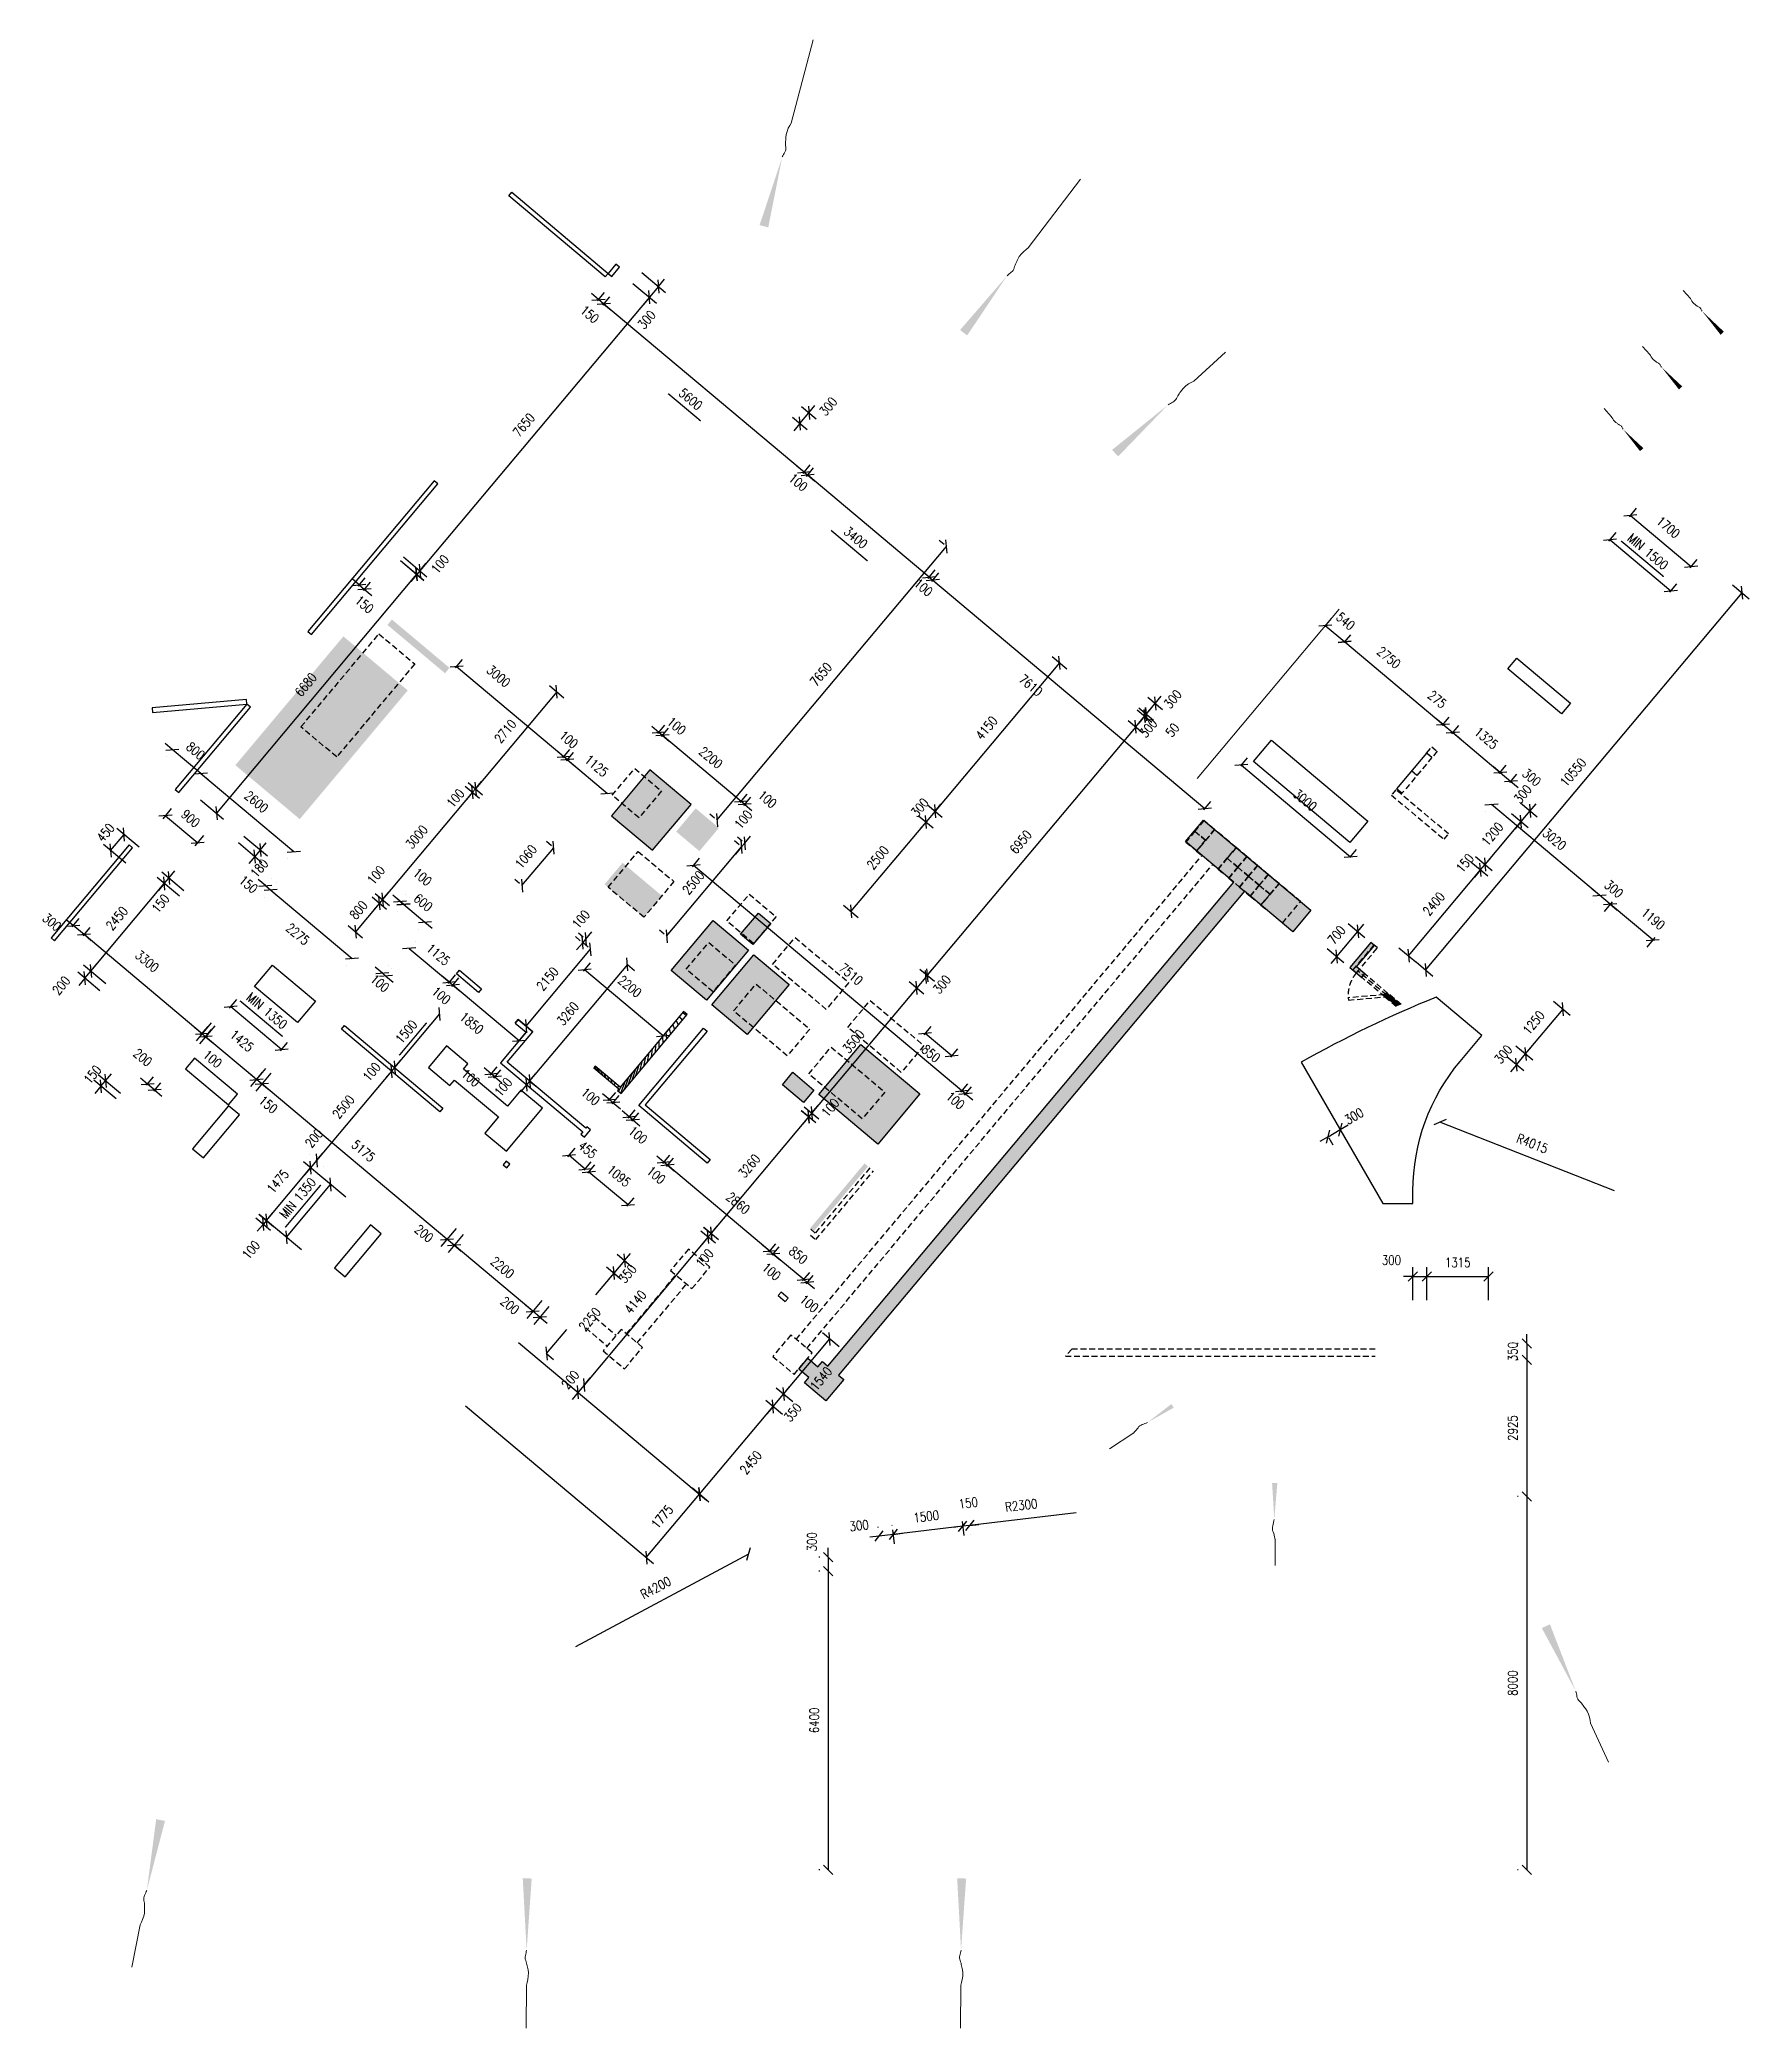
# Model space of a CAD drawing. Header units: millimetres. Extents: x 833220848 to 834439174, y 817676276 to 818025844.
# Drawn here: x 834222569 to 834259197, y 817904082 to 817946674 of the extents above; entities that cross this region are included whole.
import ezdxf

# ---------------------------------------------------------------- set-up
doc = ezdxf.new("R2010")
doc.units = ezdxf.units.MM
doc.header["$LTSCALE"] = 1000
doc.header["$MEASUREMENT"] = 0
doc.linetypes.add('HIDDEN2', pattern=[0.1875, 0.125, -0.0625])
doc.layers.add('01_Base_Plan', color=5, linetype='Continuous', lineweight=5)
doc.layers.add('VPA031_Dimension GF', color=6, linetype='Continuous', lineweight=13)
for name, color, linetype in [('3B52X-MAGP-P-L000$0$VPA240_road curb', 1, 'Continuous'), ('3B52X_GBP_amendmentC', 150, 'Continuous'), ('_BD Amendment C Changes', 10, 'Continuous'), ('BD02T', 7, 'Continuous'), ('Layer 1', 7, 'Continuous'), ('MGD064_C051', 51, 'Continuous'), ('MGD064_C097', 97, 'Continuous'), ('MGD064_C160', 160, 'Continuous'), ('VPA032_Levels', 1, 'Continuous'), ('VPA050_Marks', 1, 'Continuous'), ('VPA064_C231', 231, 'HIDDEN2')]:
    doc.layers.add(name, color=color, linetype=linetype)
doc.layers.add('fill', color=1, linetype='Continuous', plot=False)
doc.styles.add('RLP-SIMPLEX', font='SIMPLEX.shx', dxfattribs={"width": 0.8})
doc.dimstyles.new('VP-SIMPLEX_D200', dxfattribs={"dimscale": 200, "dimtxt": 1, "dimasz": 1, "dimexe": 1, "dimexo": 1, "dimgap": 1, "dimtad": 1, "dimdec": 1, "dimdsep": 46, "dimtxsty": 'RLP-SIMPLEX', "dimblk": 'OBLIQUE', "dimcen": 1, "dimclrd": 1, "dimclre": 1, "dimclrt": 256, "dimadec": 1, "dimazin": 2, "dimtfac": 1, "dimtdec": 1, "dimtix": 1, "dimtmove": 2, "dimatfit": 1, "dimfxl": 0, "dimtolj": 1, "dimtzin": 0, "dimarcsym": 0})

msp = doc.modelspace()

# ---------------------------------------------------------------- blocks, each defined once
blk = doc.blocks.new('_Oblique')
at = {"color": 0, "linetype": 'ByBlock', "lineweight": -2}
blk.add_line((-0.5, -0.5), (0.5, 0.5), dxfattribs=at)
blk = doc.blocks.new('*D76')
at = {"layer": 'VPA031_Dimension GF', "color": 1, "lineweight": -2}
for p, q in [((834254404, 817924951), (834255207, 817925909)), ((834255002, 817926081), (834255361, 817925780)), ((834254198, 817925124), (834254557, 817924822))]:
    blk.add_line(p, q, dxfattribs=at)
at = {"layer": 'VPA031_Dimension GF', "color": 1, "lineweight": -2, "xscale": 200, "yscale": 200, "zscale": 200}
for p, rotation in [((834255207, 817925909), 50.00000000003811), ((834254404, 817924951), 230.0000000000381)]:
    blk.add_blockref('_Oblique', p, dxfattribs=dict(at, rotation=rotation))
at = {"layer": 'VPA031_Dimension GF', "color": 6, "insert": (834254576, 817925623), "char_height": 200, "attachment_point": 5, "rotation": 50, "style": 'RLP-SIMPLEX'}
blk.add_mtext('\\A1;1250', dxfattribs=at)
blk = doc.blocks.new('*D77')
at = {"layer": 'VPA031_Dimension GF', "color": 1, "lineweight": -2}
for p, q in [((834234634, 817940987), (834234785, 817941166)), ((834238946, 817937413), (834234656, 817941013)), ((834238924, 817937387), (834239075, 817937567))]:
    blk.add_line(p, q, dxfattribs=at)
at = {"layer": 'VPA031_Dimension GF', "color": 1, "lineweight": -2, "xscale": 200, "yscale": 200, "zscale": 200}
for p, rotation in [((834234656, 817941013), 140.0000000052519), ((834238946, 817937413), 320.0000000052519)]:
    blk.add_blockref('_Oblique', p, dxfattribs=dict(at, rotation=rotation))
at = {"layer": 'VPA031_Dimension GF', "color": 6, "insert": (834236515, 817938977), "char_height": 200, "attachment_point": 5, "rotation": 320, "style": 'RLP-SIMPLEX'}
blk.add_mtext('\\A1;5600', dxfattribs=at)
blk = doc.blocks.new('*D78')
at = {"layer": 'VPA031_Dimension GF', "color": 1, "lineweight": -2}
for p, q in [((834239001, 817937323), (834239151, 817937502)), ((834241627, 817935164), (834239023, 817937349)), ((834241605, 817935137), (834241756, 817935317))]:
    blk.add_line(p, q, dxfattribs=at)
at = {"layer": 'VPA031_Dimension GF', "color": 1, "lineweight": -2, "xscale": 200, "yscale": 200, "zscale": 200}
for p, rotation in [((834239023, 817937349), 140.0000000099893), ((834241627, 817935164), 320.0000000099893)]:
    blk.add_blockref('_Oblique', p, dxfattribs=dict(at, rotation=rotation))
at = {"layer": 'VPA031_Dimension GF', "color": 6, "insert": (834240052, 817936009), "char_height": 200, "attachment_point": 5, "rotation": 320, "style": 'RLP-SIMPLEX'}
blk.add_mtext('\\A1;3400', dxfattribs=at)
blk = doc.blocks.new('*D79')
at = {"layer": 'VPA031_Dimension GF', "color": 1, "lineweight": -2}
for p, q in [((834241682, 817935073), (834241832, 817935253)), ((834241704, 817935099), (834247533, 817930208)), ((834247511, 817930181), (834247662, 817930361))]:
    blk.add_line(p, q, dxfattribs=at)
at = {"layer": 'VPA031_Dimension GF', "color": 1, "lineweight": -2, "xscale": 200, "yscale": 200, "zscale": 200}
for p, rotation in [((834241704, 817935099), 139.9999996055722), ((834247533, 817930208), 319.9999996055722)]:
    blk.add_blockref('_Oblique', p, dxfattribs=dict(at, rotation=rotation))
at = {"layer": 'VPA031_Dimension GF', "color": 6, "insert": (834243804, 817932846), "char_height": 200, "attachment_point": 5, "rotation": 320, "style": 'RLP-SIMPLEX'}
blk.add_mtext('\\A1;7610', dxfattribs=at)
blk = doc.blocks.new('*D80')
at = {"layer": 'VPA031_Dimension GF', "color": 1, "lineweight": -2}
for p, q in [((834241627, 817935164), (834241474, 817935292)), ((834241605, 817935137), (834241756, 817935317)), ((834241627, 817935164), (834241704, 817935099)), ((834241682, 817935073), (834241832, 817935253)), ((834241704, 817935099), (834241857, 817934971))]:
    blk.add_line(p, q, dxfattribs=at)
at = {"layer": 'VPA031_Dimension GF', "color": 1, "lineweight": -2, "xscale": 200, "yscale": 200, "zscale": 200}
for p, rotation in [((834241627, 817935164), 320.0000000085915), ((834241704, 817935099), 140.0000000085915)]:
    blk.add_blockref('_Oblique', p, dxfattribs=dict(at, rotation=rotation))
at = {"layer": 'VPA031_Dimension GF', "color": 6, "insert": (834241502, 817934943), "char_height": 200, "attachment_point": 5, "rotation": 320, "style": 'RLP-SIMPLEX'}
blk.add_mtext('\\A1;100', dxfattribs=at)
blk = doc.blocks.new('*D81')
at = {"layer": 'VPA031_Dimension GF', "color": 1, "lineweight": -2}
for p, q in [((834253862, 817930982), (834253708, 817931110)), ((834253839, 817930955), (834253990, 817931135)), ((834253862, 817930982), (834254091, 817930789)), ((834254069, 817930763), (834254220, 817930942)), ((834254091, 817930789), (834254245, 817930660))]:
    blk.add_line(p, q, dxfattribs=at)
at = {"layer": 'VPA031_Dimension GF', "color": 1, "lineweight": -2, "xscale": 200, "yscale": 200, "zscale": 200}
for p, rotation in [((834253862, 817930982), 319.9999999883445), ((834254091, 817930789), 139.9999999883445)]:
    blk.add_blockref('_Oblique', p, dxfattribs=dict(at, rotation=rotation))
at = {"layer": 'VPA031_Dimension GF', "color": 6, "insert": (834254535, 817930874), "char_height": 200, "attachment_point": 5, "rotation": 320, "style": 'RLP-SIMPLEX'}
blk.add_mtext('\\A1;300', dxfattribs=at)
blk = doc.blocks.new('*D82')
at = {"layer": 'VPA031_Dimension GF', "color": 1, "lineweight": -2}
for p, q in [((834235278, 817941457), (834235784, 817941032)), ((834235631, 817941161), (834230713, 817935300)), ((834230361, 817935596), (834230866, 817935172))]:
    blk.add_line(p, q, dxfattribs=at)
at = {"layer": 'VPA031_Dimension GF', "color": 1, "lineweight": -2, "xscale": 200, "yscale": 200, "zscale": 200}
for p, rotation in [((834235631, 817941161), 50.00000003183875), ((834230713, 817935300), 230.0000000318387)]:
    blk.add_blockref('_Oblique', p, dxfattribs=dict(at, rotation=rotation))
at = {"layer": 'VPA031_Dimension GF', "color": 6, "insert": (834232942, 817938423), "char_height": 200, "attachment_point": 5, "rotation": 50, "style": 'RLP-SIMPLEX'}
blk.add_mtext('\\A1;7650', dxfattribs=at)
blk = doc.blocks.new('*D83')
at = {"layer": 'VPA031_Dimension GF', "color": 1, "lineweight": -2}
for p, q in [((834235471, 817941686), (834235977, 817941262)), ((834235278, 817941457), (834235784, 817941032)), ((834235823, 817941390), (834235631, 817941161)), ((834235823, 817941390), (834235952, 817941544)), ((834235631, 817941161), (834235502, 817941007))]:
    blk.add_line(p, q, dxfattribs=at)
at = {"layer": 'VPA031_Dimension GF', "color": 1, "lineweight": -2, "xscale": 200, "yscale": 200, "zscale": 200}
for p, rotation in [((834235631, 817941161), 50.00000002603225), ((834235823, 817941390), 230.0000000260322)]:
    blk.add_blockref('_Oblique', p, dxfattribs=dict(at, rotation=rotation))
at = {"layer": 'VPA031_Dimension GF', "color": 6, "insert": (834235573, 817940679), "char_height": 200, "attachment_point": 5, "rotation": 50, "style": 'RLP-SIMPLEX'}
blk.add_mtext('\\A1;300', dxfattribs=at)
blk = doc.blocks.new('*D84')
at = {"layer": 'VPA031_Dimension GF', "color": 1, "lineweight": -2}
for p, q in [((834230296, 817935520), (834230802, 817935095)), ((834230361, 817935596), (834230866, 817935172)), ((834230713, 817935300), (834230649, 817935224)), ((834230713, 817935300), (834230842, 817935454)), ((834230649, 817935224), (834230520, 817935071))]:
    blk.add_line(p, q, dxfattribs=at)
at = {"layer": 'VPA031_Dimension GF', "color": 1, "lineweight": -2, "xscale": 200, "yscale": 200, "zscale": 200}
for p, rotation in [((834230649, 817935224), 50.00000263421543), ((834230713, 817935300), 230.0000026342154)]:
    blk.add_blockref('_Oblique', p, dxfattribs=dict(at, rotation=rotation))
at = {"layer": 'VPA031_Dimension GF', "color": 6, "insert": (834231145, 817935442), "char_height": 200, "attachment_point": 5, "rotation": 50, "style": 'RLP-SIMPLEX'}
blk.add_mtext('\\A1;100', dxfattribs=at)
blk = doc.blocks.new('*D85')
at = {"layer": 'VPA031_Dimension GF', "color": 1, "lineweight": -2}
for p, q in [((834226825, 817929477), (834227331, 817929053)), ((834226941, 817929615), (834227447, 817929191)), ((834227294, 817929319), (834227178, 817929181)), ((834227294, 817929319), (834227422, 817929472)), ((834227178, 817929181), (834227049, 817929028))]:
    blk.add_line(p, q, dxfattribs=at)
at = {"layer": 'VPA031_Dimension GF', "color": 1, "lineweight": -2, "xscale": 200, "yscale": 200, "zscale": 200}
for p, rotation in [((834227178, 817929181), 50.00000141427283), ((834227294, 817929319), 230.0000014142728)]:
    blk.add_blockref('_Oblique', p, dxfattribs=dict(at, rotation=rotation))
at = {"layer": 'VPA031_Dimension GF', "color": 6, "insert": (834227273, 817928928), "char_height": 200, "attachment_point": 5, "rotation": 50, "style": 'RLP-SIMPLEX'}
blk.add_mtext('\\A1;180', dxfattribs=at)
blk = doc.blocks.new('*D86')
at = {"layer": 'VPA031_Dimension GF', "color": 1, "lineweight": -2}
for p, q in [((834230297, 817935520), (834230796, 817935102)), ((834230643, 817935230), (834226356, 817930107)), ((834226010, 817930397), (834226509, 817929979))]:
    blk.add_line(p, q, dxfattribs=at)
at = {"layer": 'VPA031_Dimension GF', "color": 1, "lineweight": -2, "xscale": 200, "yscale": 200, "zscale": 200}
for p, rotation in [((834230643, 817935230), 50.0763425325771), ((834226356, 817930107), 230.0763425325771)]:
    blk.add_blockref('_Oblique', p, dxfattribs=dict(at, rotation=rotation))
at = {"layer": 'VPA031_Dimension GF', "color": 6, "insert": (834228269, 817932861), "char_height": 200, "attachment_point": 5, "rotation": 50.0763, "style": 'RLP-SIMPLEX'}
blk.add_mtext('\\A1;6680', dxfattribs=at)
blk = doc.blocks.new('*D87')
at = {"layer": 'VPA031_Dimension GF', "color": 1, "lineweight": -2}
for p, q in [((834246051, 817931960), (834241584, 817926636)), ((834245892, 817932093), (834246204, 817931831)), ((834241425, 817926769), (834241737, 817926507))]:
    blk.add_line(p, q, dxfattribs=at)
at = {"layer": 'VPA031_Dimension GF', "color": 1, "lineweight": -2, "xscale": 200, "yscale": 200, "zscale": 200}
for p, rotation in [((834246051, 817931960), 49.9999994114941), ((834241584, 817926636), 229.9999994114941)]:
    blk.add_blockref('_Oblique', p, dxfattribs=dict(at, rotation=rotation))
at = {"layer": 'VPA031_Dimension GF', "color": 6, "insert": (834243588, 817929491), "char_height": 200, "attachment_point": 5, "rotation": 50, "style": 'RLP-SIMPLEX'}
blk.add_mtext('\\A1;6950', dxfattribs=at)
blk = doc.blocks.new('*D88')
at = {"layer": 'VPA031_Dimension GF', "color": 1, "lineweight": -2}
for p, q in [((834241359, 817926368), (834239109, 817923687)), ((834241200, 817926501), (834241512, 817926239)), ((834238950, 817923820), (834239262, 817923558))]:
    blk.add_line(p, q, dxfattribs=at)
at = {"layer": 'VPA031_Dimension GF', "color": 1, "lineweight": -2, "xscale": 200, "yscale": 200, "zscale": 200}
for p, rotation in [((834241359, 817926368), 50.00000252143153), ((834239109, 817923687), 230.0000025214315)]:
    blk.add_blockref('_Oblique', p, dxfattribs=dict(at, rotation=rotation))
at = {"layer": 'VPA031_Dimension GF', "color": 6, "insert": (834240004, 817925220), "char_height": 200, "attachment_point": 5, "rotation": 50, "style": 'RLP-SIMPLEX'}
blk.add_mtext('\\A1;3500', dxfattribs=at)
blk = doc.blocks.new('*D89')
at = {"layer": 'VPA031_Dimension GF', "color": 1, "lineweight": -2}
for p, q in [((834238950, 817923820), (834239262, 817923558)), ((834239109, 817923687), (834239238, 817923840)), ((834238886, 817923743), (834239198, 817923481)), ((834239045, 817923610), (834238916, 817923457)), ((834239109, 817923687), (834239045, 817923610))]:
    blk.add_line(p, q, dxfattribs=at)
at = {"layer": 'VPA031_Dimension GF', "color": 1, "lineweight": -2, "xscale": 200, "yscale": 200, "zscale": 200}
for p, rotation in [((834239109, 817923687), 230.0000024405858), ((834239045, 817923610), 50.0000024405858)]:
    blk.add_blockref('_Oblique', p, dxfattribs=dict(at, rotation=rotation))
at = {"layer": 'VPA031_Dimension GF', "color": 6, "insert": (834239508, 817923801), "char_height": 200, "attachment_point": 5, "rotation": 50, "style": 'RLP-SIMPLEX'}
blk.add_mtext('\\A1;100', dxfattribs=at)
blk = doc.blocks.new('*D90')
at = {"layer": 'VPA031_Dimension GF', "color": 1, "lineweight": -2}
for p, q in [((834239047, 817923608), (834236952, 817921110)), ((834238889, 817923741), (834239201, 817923479)), ((834236793, 817921244), (834237105, 817920982))]:
    blk.add_line(p, q, dxfattribs=at)
at = {"layer": 'VPA031_Dimension GF', "color": 1, "lineweight": -2, "xscale": 200, "yscale": 200, "zscale": 200}
for p, rotation in [((834239047, 817923608), 50.00000469944457), ((834236952, 817921110), 230.0000046994446)]:
    blk.add_blockref('_Oblique', p, dxfattribs=dict(at, rotation=rotation))
at = {"layer": 'VPA031_Dimension GF', "color": 6, "insert": (834237770, 817922552), "char_height": 200, "attachment_point": 5, "rotation": 50, "style": 'RLP-SIMPLEX'}
blk.add_mtext('\\A1;3260', dxfattribs=at)
blk = doc.blocks.new('*D91')
at = {"layer": 'VPA031_Dimension GF', "color": 1, "lineweight": -2}
for p, q in [((834236797, 817921240), (834237109, 817920978)), ((834236956, 817921107), (834237085, 817921260)), ((834236733, 817921163), (834237045, 817920902)), ((834236892, 817921030), (834236763, 817920877)), ((834236956, 817921107), (834236892, 817921030))]:
    blk.add_line(p, q, dxfattribs=at)
at = {"layer": 'VPA031_Dimension GF', "color": 1, "lineweight": -2, "xscale": 200, "yscale": 200, "zscale": 200}
for p, rotation in [((834236956, 817921107), 230.0000024405858), ((834236892, 817921030), 50.0000024405858)]:
    blk.add_blockref('_Oblique', p, dxfattribs=dict(at, rotation=rotation))
at = {"layer": 'VPA031_Dimension GF', "color": 6, "insert": (834236814, 817920576), "char_height": 200, "attachment_point": 5, "rotation": 50, "style": 'RLP-SIMPLEX'}
blk.add_mtext('\\A1;100', dxfattribs=at)
blk = doc.blocks.new('*D92')
at = {"layer": 'VPA031_Dimension GF', "color": 1, "lineweight": -2}
for p, q in [((834231478, 817933220), (834231629, 817933399)), ((834233799, 817931318), (834231501, 817933246)), ((834233777, 817931291), (834233927, 817931471))]:
    blk.add_line(p, q, dxfattribs=at)
at = {"layer": 'VPA031_Dimension GF', "color": 1, "lineweight": -2, "xscale": 200, "yscale": 200, "zscale": 200}
for p, rotation in [((834231501, 817933246), 139.9999999713167), ((834233799, 817931318), 319.9999999713168)]:
    blk.add_blockref('_Oblique', p, dxfattribs=dict(at, rotation=rotation))
at = {"layer": 'VPA031_Dimension GF', "color": 6, "insert": (834232400, 817933040), "char_height": 200, "attachment_point": 5, "rotation": 320, "style": 'RLP-SIMPLEX'}
blk.add_mtext('\\A1;3000', dxfattribs=at)
blk = doc.blocks.new('*D93')
at = {"layer": 'VPA031_Dimension GF', "color": 1, "lineweight": -2}
for p, q in [((834235835, 817931839), (834235682, 817931968)), ((834235813, 817931813), (834235964, 817931992)), ((834235890, 817931749), (834236041, 817931928)), ((834235912, 817931775), (834235835, 817931839)), ((834235912, 817931775), (834236065, 817931646))]:
    blk.add_line(p, q, dxfattribs=at)
at = {"layer": 'VPA031_Dimension GF', "color": 1, "lineweight": -2, "xscale": 200, "yscale": 200, "zscale": 200}
for p, rotation in [((834235835, 817931839), 320.0000000001728), ((834235912, 817931775), 140.0000000001728)]:
    blk.add_blockref('_Oblique', p, dxfattribs=dict(at, rotation=rotation))
at = {"layer": 'VPA031_Dimension GF', "color": 6, "insert": (834236213, 817931976), "char_height": 200, "attachment_point": 5, "rotation": 320, "style": 'RLP-SIMPLEX'}
blk.add_mtext('\\A1;100', dxfattribs=at)
blk = doc.blocks.new('*D94')
at = {"layer": 'VPA031_Dimension GF', "color": 1, "lineweight": -2}
for p, q in [((834235890, 817931749), (834236041, 817931928)), ((834237597, 817930361), (834235912, 817931775)), ((834237575, 817930334), (834237726, 817930514))]:
    blk.add_line(p, q, dxfattribs=at)
at = {"layer": 'VPA031_Dimension GF', "color": 1, "lineweight": -2, "xscale": 200, "yscale": 200, "zscale": 200}
for p, rotation in [((834235912, 817931775), 140.0000000158949), ((834237597, 817930361), 320.0000000158949)]:
    blk.add_blockref('_Oblique', p, dxfattribs=dict(at, rotation=rotation))
at = {"layer": 'VPA031_Dimension GF', "color": 6, "insert": (834236947, 817931298), "char_height": 200, "attachment_point": 5, "rotation": 320, "style": 'RLP-SIMPLEX'}
blk.add_mtext('\\A1;2200', dxfattribs=at)
blk = doc.blocks.new('*D95')
at = {"layer": 'VPA031_Dimension GF', "color": 1, "lineweight": -2}
for p, q in [((834237597, 817930361), (834237444, 817930489)), ((834237575, 817930334), (834237726, 817930514)), ((834237674, 817930297), (834237597, 817930361)), ((834237652, 817930270), (834237802, 817930450)), ((834237674, 817930297), (834237827, 817930168))]:
    blk.add_line(p, q, dxfattribs=at)
at = {"layer": 'VPA031_Dimension GF', "color": 1, "lineweight": -2, "xscale": 200, "yscale": 200, "zscale": 200}
for p, rotation in [((834237597, 817930361), 320.0000000001728), ((834237674, 817930297), 140.0000000001728)]:
    blk.add_blockref('_Oblique', p, dxfattribs=dict(at, rotation=rotation))
at = {"layer": 'VPA031_Dimension GF', "color": 6, "insert": (834238159, 817930407), "char_height": 200, "attachment_point": 5, "rotation": 320, "style": 'RLP-SIMPLEX'}
blk.add_mtext('\\A1;100', dxfattribs=at)
blk = doc.blocks.new('*D96')
at = {"layer": 'VPA031_Dimension GF', "color": 1, "lineweight": -2}
for p, q in [((834236553, 817928961), (834236704, 817929141)), ((834242329, 817924160), (834236576, 817928988)), ((834242306, 817924134), (834242457, 817924314))]:
    blk.add_line(p, q, dxfattribs=at)
at = {"layer": 'VPA031_Dimension GF', "color": 1, "lineweight": -2, "xscale": 200, "yscale": 200, "zscale": 200}
for p, rotation in [((834236576, 817928988), 140.000164287864), ((834242329, 817924160), 320.000164287864)]:
    blk.add_blockref('_Oblique', p, dxfattribs=dict(at, rotation=rotation))
at = {"layer": 'VPA031_Dimension GF', "color": 6, "insert": (834239951, 817926659), "char_height": 200, "attachment_point": 5, "rotation": 320.0002, "style": 'RLP-SIMPLEX'}
blk.add_mtext('\\A1;7510', dxfattribs=at)
blk = doc.blocks.new('*D97')
at = {"layer": 'VPA031_Dimension GF', "color": 1, "lineweight": -2}
for p, q in [((834242329, 817924160), (834242175, 817924289)), ((834242306, 817924134), (834242457, 817924314)), ((834242383, 817924070), (834242534, 817924249)), ((834242405, 817924096), (834242329, 817924160)), ((834242405, 817924096), (834242558, 817923968))]:
    blk.add_line(p, q, dxfattribs=at)
at = {"layer": 'VPA031_Dimension GF', "color": 1, "lineweight": -2, "xscale": 200, "yscale": 200, "zscale": 200}
for p, rotation in [((834242329, 817924160), 319.9999996760102), ((834242405, 817924096), 139.9999996760102)]:
    blk.add_blockref('_Oblique', p, dxfattribs=dict(at, rotation=rotation))
at = {"layer": 'VPA031_Dimension GF', "color": 6, "insert": (834242187, 817923954), "char_height": 200, "attachment_point": 5, "rotation": 320, "style": 'RLP-SIMPLEX'}
blk.add_mtext('\\A1;100', dxfattribs=at)
blk = doc.blocks.new('*D98')
at = {"layer": 'VPA031_Dimension GF', "color": 1, "lineweight": -2}
for p, q in [((834231400, 817926398), (834231551, 817926578)), ((834232840, 817925235), (834231422, 817926424)), ((834232817, 817925209), (834232968, 817925388))]:
    blk.add_line(p, q, dxfattribs=at)
at = {"layer": 'VPA031_Dimension GF', "color": 1, "lineweight": -2, "xscale": 200, "yscale": 200, "zscale": 200}
for p, rotation in [((834231422, 817926424), 140.0000000153703), ((834232840, 817925235), 320.0000000153703)]:
    blk.add_blockref('_Oblique', p, dxfattribs=dict(at, rotation=rotation))
at = {"layer": 'VPA031_Dimension GF', "color": 6, "insert": (834231824, 817925611), "char_height": 200, "attachment_point": 5, "rotation": 320, "style": 'RLP-SIMPLEX'}
blk.add_mtext('\\A1;1850', dxfattribs=at)
blk = doc.blocks.new('*D62')
at = {"layer": 'VPA031_Dimension GF', "color": 1, "lineweight": -2}
for p, q in [((834231488, 817921213), (834231165, 817920828)), ((834231294, 817920981), (834231140, 817921110)), ((834231447, 817920853), (834231294, 817920981)), ((834231641, 817921084), (834231318, 817920700)), ((834231447, 817920853), (834231600, 817920724))]:
    blk.add_line(p, q, dxfattribs=at)
at = {"layer": 'VPA031_Dimension GF', "color": 1, "lineweight": -2, "xscale": 200, "yscale": 200, "zscale": 200}
for p, rotation in [((834231294, 817920981), 319.9999999833355), ((834231447, 817920853), 139.9999999833355)]:
    blk.add_blockref('_Oblique', p, dxfattribs=dict(at, rotation=rotation))
at = {"layer": 'VPA031_Dimension GF', "color": 6, "insert": (834230803, 817921106), "char_height": 200, "attachment_point": 5, "rotation": 320, "style": 'RLP-SIMPLEX'}
blk.add_mtext('\\A1;200', dxfattribs=at)
blk = doc.blocks.new('*D63')
at = {"layer": 'VPA031_Dimension GF', "color": 1, "lineweight": -2}
for p, q in [((834227523, 817924539), (834227201, 817924155)), ((834231294, 817920981), (834227329, 817924308)), ((834231488, 817921213), (834231165, 817920828))]:
    blk.add_line(p, q, dxfattribs=at)
at = {"layer": 'VPA031_Dimension GF', "color": 1, "lineweight": -2, "xscale": 200, "yscale": 200, "zscale": 200}
for p, rotation in [((834227329, 817924308), 140.0000001067154), ((834231294, 817920981), 320.0000001067154)]:
    blk.add_blockref('_Oblique', p, dxfattribs=dict(at, rotation=rotation))
at = {"layer": 'VPA031_Dimension GF', "color": 6, "insert": (834229504, 817922875), "char_height": 200, "attachment_point": 5, "rotation": 320, "style": 'RLP-SIMPLEX'}
blk.add_mtext('\\A1;5175', dxfattribs=at)
blk = doc.blocks.new('*D64')
at = {"layer": 'VPA031_Dimension GF', "color": 1, "lineweight": -2}
for p, q in [((834233646, 817932709), (834231904, 817930633)), ((834233488, 817932842), (834233799, 817932580)), ((834231746, 817930766), (834232057, 817930504))]:
    blk.add_line(p, q, dxfattribs=at)
at = {"layer": 'VPA031_Dimension GF', "color": 1, "lineweight": -2, "xscale": 200, "yscale": 200, "zscale": 200}
for p, rotation in [((834233646, 817932709), 50.00000374919846), ((834231904, 817930633), 230.0000037491984)]:
    blk.add_blockref('_Oblique', p, dxfattribs=dict(at, rotation=rotation))
at = {"layer": 'VPA031_Dimension GF', "color": 6, "insert": (834232545, 817931864), "char_height": 200, "attachment_point": 5, "rotation": 50, "style": 'RLP-SIMPLEX'}
blk.add_mtext('\\A1;2710', dxfattribs=at)
blk = doc.blocks.new('*D65')
at = {"layer": 'VPA031_Dimension GF', "color": 1, "lineweight": -2}
for p, q in [((834231681, 817930689), (834231993, 817930428)), ((834231746, 817930766), (834232057, 817930504)), ((834231904, 817930633), (834231840, 817930556)), ((834231904, 817930633), (834232033, 817930786)), ((834231840, 817930556), (834231711, 817930403))]:
    blk.add_line(p, q, dxfattribs=at)
at = {"layer": 'VPA031_Dimension GF', "color": 1, "lineweight": -2, "xscale": 200, "yscale": 200, "zscale": 200}
for p, rotation in [((834231840, 817930556), 50.00000248339851), ((834231904, 817930633), 230.0000024833985)]:
    blk.add_blockref('_Oblique', p, dxfattribs=dict(at, rotation=rotation))
at = {"layer": 'VPA031_Dimension GF', "color": 6, "insert": (834231476, 817930428), "char_height": 200, "attachment_point": 5, "rotation": 50, "style": 'RLP-SIMPLEX'}
blk.add_mtext('\\A1;100', dxfattribs=at)
blk = doc.blocks.new('*D66')
at = {"layer": 'VPA031_Dimension GF', "color": 1, "lineweight": -2}
for p, q in [((834231681, 817930689), (834231993, 817930428)), ((834231840, 817930556), (834229912, 817928258)), ((834229753, 817928391), (834230065, 817928130))]:
    blk.add_line(p, q, dxfattribs=at)
at = {"layer": 'VPA031_Dimension GF', "color": 1, "lineweight": -2, "xscale": 200, "yscale": 200, "zscale": 200}
for p, rotation in [((834231840, 817930556), 50.00000197725146), ((834229912, 817928258), 230.0000019772515)]:
    blk.add_blockref('_Oblique', p, dxfattribs=dict(at, rotation=rotation))
at = {"layer": 'VPA031_Dimension GF', "color": 6, "insert": (834230646, 817929600), "char_height": 200, "attachment_point": 5, "rotation": 50, "style": 'RLP-SIMPLEX'}
blk.add_mtext('\\A1;3000', dxfattribs=at)
blk = doc.blocks.new('*D67')
at = {"layer": 'VPA031_Dimension GF', "color": 1, "lineweight": -2}
for p, q in [((834229689, 817928315), (834230001, 817928053)), ((834229847, 817928182), (834229719, 817928028)), ((834229753, 817928391), (834230065, 817928130)), ((834229912, 817928258), (834229847, 817928182)), ((834229912, 817928258), (834230040, 817928411))]:
    blk.add_line(p, q, dxfattribs=at)
at = {"layer": 'VPA031_Dimension GF', "color": 1, "lineweight": -2, "xscale": 200, "yscale": 200, "zscale": 200}
for p, rotation in [((834229847, 817928182), 50.00000248339851), ((834229912, 817928258), 230.0000024833985)]:
    blk.add_blockref('_Oblique', p, dxfattribs=dict(at, rotation=rotation))
at = {"layer": 'VPA031_Dimension GF', "color": 6, "insert": (834229775, 817928783), "char_height": 200, "attachment_point": 5, "rotation": 50, "style": 'RLP-SIMPLEX'}
blk.add_mtext('\\A1;100', dxfattribs=at)
blk = doc.blocks.new('*D68')
at = {"layer": 'VPA031_Dimension GF', "color": 1, "lineweight": -2}
for p, q in [((834225335, 817928718), (834225463, 817928871)), ((834225562, 817928331), (834225085, 817928731)), ((834225238, 817928603), (834225110, 817928449)), ((834225658, 817928446), (834225182, 817928846)), ((834225238, 817928603), (834225335, 817928718))]:
    blk.add_line(p, q, dxfattribs=at)
at = {"layer": 'VPA031_Dimension GF', "color": 1, "lineweight": -2, "xscale": 200, "yscale": 200, "zscale": 200}
for p, rotation in [((834225238, 817928603), 50.00000234682879), ((834225335, 817928718), 230.0000023468288)]:
    blk.add_blockref('_Oblique', p, dxfattribs=dict(at, rotation=rotation))
at = {"layer": 'VPA031_Dimension GF', "color": 6, "insert": (834225156, 817928173), "char_height": 200, "attachment_point": 5, "rotation": 50, "style": 'RLP-SIMPLEX'}
blk.add_mtext('\\A1;150', dxfattribs=at)
blk = doc.blocks.new('*D69')
at = {"layer": 'VPA031_Dimension GF', "color": 1, "lineweight": -2}
for p, q in [((834223664, 817926726), (834225238, 817928603)), ((834225562, 817928331), (834225085, 817928731)), ((834223987, 817926454), (834223510, 817926854))]:
    blk.add_line(p, q, dxfattribs=at)
at = {"layer": 'VPA031_Dimension GF', "color": 1, "lineweight": -2, "xscale": 200, "yscale": 200, "zscale": 200}
for p, rotation in [((834225238, 817928603), 50.00000027822235), ((834223664, 817926726), 230.0000002782224)]:
    blk.add_blockref('_Oblique', p, dxfattribs=dict(at, rotation=rotation))
at = {"layer": 'VPA031_Dimension GF', "color": 6, "insert": (834224221, 817927857), "char_height": 200, "attachment_point": 5, "rotation": 50, "style": 'RLP-SIMPLEX'}
blk.add_mtext('\\A1;2450', dxfattribs=at)
blk = doc.blocks.new('*D70')
at = {"layer": 'VPA031_Dimension GF', "color": 1, "lineweight": -2}
for p, q in [((834254198, 817925124), (834254557, 817924822)), ((834254404, 817924951), (834254533, 817925104)), ((834254006, 817924894), (834254364, 817924593)), ((834254211, 817924721), (834254083, 817924568)), ((834254211, 817924721), (834254404, 817924951))]:
    blk.add_line(p, q, dxfattribs=at)
at = {"layer": 'VPA031_Dimension GF', "color": 1, "lineweight": -2, "xscale": 200, "yscale": 200, "zscale": 200}
for p, rotation in [((834254404, 817924951), 230.0000000000381), ((834254211, 817924721), 50.00000000003811)]:
    blk.add_blockref('_Oblique', p, dxfattribs=dict(at, rotation=rotation))
at = {"layer": 'VPA031_Dimension GF', "color": 6, "insert": (834253929, 817924944), "char_height": 200, "attachment_point": 5, "rotation": 50, "style": 'RLP-SIMPLEX'}
blk.add_mtext('\\A1;300', dxfattribs=at)
blk = doc.blocks.new('*D71')
at = {"layer": 'VPA031_Dimension GF', "color": 1, "lineweight": -2}
for p, q in [((834234541, 817941109), (834234388, 817941238)), ((834234519, 817941083), (834234670, 817941263)), ((834234656, 817941013), (834234541, 817941109)), ((834234634, 817940987), (834234785, 817941166)), ((834234656, 817941013), (834234809, 817940884))]:
    blk.add_line(p, q, dxfattribs=at)
at = {"layer": 'VPA031_Dimension GF', "color": 1, "lineweight": -2, "xscale": 200, "yscale": 200, "zscale": 200}
for p, rotation in [((834234541, 817941109), 320.0000000434731), ((834234656, 817941013), 140.0000000434731)]:
    blk.add_blockref('_Oblique', p, dxfattribs=dict(at, rotation=rotation))
at = {"layer": 'VPA031_Dimension GF', "color": 6, "insert": (834234352, 817940792), "char_height": 200, "attachment_point": 5, "rotation": 320, "style": 'RLP-SIMPLEX'}
blk.add_mtext('\\A1;150', dxfattribs=at)
blk = doc.blocks.new('*D72')
at = {"layer": 'VPA031_Dimension GF', "color": 1, "lineweight": -2}
for p, q in [((834238708, 817917496), (834238351, 817917795)), ((834238505, 817917667), (834238633, 817917820)), ((834238483, 817917228), (834238126, 817917527)), ((834238280, 817917399), (834238151, 817917245)), ((834238280, 817917399), (834238505, 817917667))]:
    blk.add_line(p, q, dxfattribs=at)
at = {"layer": 'VPA031_Dimension GF', "color": 1, "lineweight": -2, "xscale": 200, "yscale": 200, "zscale": 200}
for p, rotation in [((834238505, 817917667), 229.9999999965648), ((834238280, 817917399), 49.99999999656481)]:
    blk.add_blockref('_Oblique', p, dxfattribs=dict(at, rotation=rotation))
at = {"layer": 'VPA031_Dimension GF', "color": 6, "insert": (834238703, 817917272), "char_height": 200, "attachment_point": 5, "rotation": 50, "style": 'RLP-SIMPLEX'}
blk.add_mtext('\\A1;350', dxfattribs=at)
blk = doc.blocks.new('*D73')
at = {"layer": 'VPA031_Dimension GF', "color": 1, "lineweight": -2}
for p, q in [((834242343, 817914835), (834240853, 817914660)), ((834242331, 817914936), (834242366, 817914636)), ((834240841, 817914761), (834240876, 817914461))]:
    blk.add_line(p, q, dxfattribs=at)
at = {"layer": 'VPA031_Dimension GF', "color": 1, "lineweight": -2, "xscale": 200, "yscale": 200, "zscale": 200}
for p, rotation in [((834242343, 817914835), 6.687740388585884), ((834240853, 817914660), 186.6877403885859)]:
    blk.add_blockref('_Oblique', p, dxfattribs=dict(at, rotation=rotation))
at = {"layer": 'VPA031_Dimension GF', "color": 6, "insert": (834241563, 817915045), "char_height": 200, "attachment_point": 5, "rotation": 6.6877, "style": 'RLP-SIMPLEX'}
blk.add_mtext('\\A1;1500', dxfattribs=at)
blk = doc.blocks.new('*D74')
at = {"layer": 'VPA031_Dimension GF', "color": 1, "lineweight": -2}
for p, q in [((834240533, 817914811), (834240531, 817914823)), ((834240830, 817914847), (834240829, 817914858)), ((834240555, 817914624), (834240357, 817914600)), ((834240853, 817914660), (834240555, 817914624)), ((834240853, 817914660), (834241052, 817914684))]:
    blk.add_line(p, q, dxfattribs=at)
at = {"layer": 'VPA031_Dimension GF', "color": 1, "lineweight": -2, "xscale": 200, "yscale": 200, "zscale": 200}
for p, rotation in [((834240555, 817914624), 6.850110693301796), ((834240853, 817914660), 186.8501106933018)]:
    blk.add_blockref('_Oblique', p, dxfattribs=dict(at, rotation=rotation))
at = {"layer": 'VPA031_Dimension GF', "color": 6, "insert": (834240125, 817914849), "char_height": 200, "attachment_point": 5, "rotation": 6.8501, "style": 'RLP-SIMPLEX'}
blk.add_mtext('\\A1;300', dxfattribs=at)
blk = doc.blocks.new('*D75')
at = {"layer": 'VPA031_Dimension GF', "color": 1, "lineweight": -2}
for p, q in [((834250432, 817923329), (834250605, 817923429)), ((834250173, 817923179), (834249999, 817923079)), ((834250173, 817923179), (834250432, 817923329)), ((834250188, 817923151), (834250273, 817923006)), ((834250448, 817923301), (834250532, 817923156))]:
    blk.add_line(p, q, dxfattribs=at)
at = {"layer": 'VPA031_Dimension GF', "color": 1, "lineweight": -2, "xscale": 200, "yscale": 200, "zscale": 200}
for p, rotation in [((834250432, 817923329), 210.0163837142884), ((834250173, 817923179), 30.01638371428842)]:
    blk.add_blockref('_Oblique', p, dxfattribs=dict(at, rotation=rotation))
at = {"layer": 'VPA031_Dimension GF', "color": 6, "insert": (834250729, 817923619), "char_height": 200, "attachment_point": 5, "rotation": 30.0164, "style": 'RLP-SIMPLEX'}
blk.add_mtext('\\A1;300', dxfattribs=at)
blk = doc.blocks.new('*D99')
at = {"layer": 'VPA031_Dimension GF', "color": 1, "lineweight": -2}
for p, q in [((834234713, 817920391), (834235025, 817920129)), ((834235097, 817920526), (834234872, 817920258)), ((834234938, 817920659), (834235250, 817920397)), ((834235097, 817920526), (834235226, 817920679)), ((834234872, 817920258), (834234744, 817920105))]:
    blk.add_line(p, q, dxfattribs=at)
at = {"layer": 'VPA031_Dimension GF', "color": 1, "lineweight": -2, "xscale": 200, "yscale": 200, "zscale": 200}
for p, rotation in [((834234872, 817920258), 49.99997660132178), ((834235097, 817920526), 229.9999766013218)]:
    blk.add_blockref('_Oblique', p, dxfattribs=dict(at, rotation=rotation))
at = {"layer": 'VPA031_Dimension GF', "color": 6, "insert": (834235163, 817920243), "char_height": 200, "attachment_point": 5, "rotation": 50, "style": 'RLP-SIMPLEX'}
blk.add_mtext('\\A1;350', dxfattribs=at)
blk = doc.blocks.new('*D100')
at = {"layer": 'VPA031_Dimension GF', "color": 1, "lineweight": -2}
for p, q in [((834234221, 817926726), (834234372, 817926906)), ((834235928, 817925338), (834234243, 817926753)), ((834235906, 817925312), (834236057, 817925492))]:
    blk.add_line(p, q, dxfattribs=at)
at = {"layer": 'VPA031_Dimension GF', "color": 1, "lineweight": -2, "xscale": 200, "yscale": 200, "zscale": 200}
for p, rotation in [((834234243, 817926753), 140.0000000079372), ((834235928, 817925338), 320.0000000079372)]:
    blk.add_blockref('_Oblique', p, dxfattribs=dict(at, rotation=rotation))
at = {"layer": 'VPA031_Dimension GF', "color": 6, "insert": (834235211, 817926397), "char_height": 200, "attachment_point": 5, "rotation": 320, "style": 'RLP-SIMPLEX'}
blk.add_mtext('\\A1;2200', dxfattribs=at)
blk = doc.blocks.new('*D101')
at = {"layer": 'VPA031_Dimension GF', "color": 1, "lineweight": -2}
for p, q in [((834238946, 817937413), (834238793, 817937542)), ((834238924, 817937387), (834239075, 817937567)), ((834238946, 817937413), (834239023, 817937349)), ((834239001, 817937323), (834239151, 817937502)), ((834239023, 817937349), (834239176, 817937221))]:
    blk.add_line(p, q, dxfattribs=at)
at = {"layer": 'VPA031_Dimension GF', "color": 1, "lineweight": -2, "xscale": 200, "yscale": 200, "zscale": 200}
for p, rotation in [((834238946, 817937413), 320.0000000085915), ((834239023, 817937349), 140.0000000085915)]:
    blk.add_blockref('_Oblique', p, dxfattribs=dict(at, rotation=rotation))
at = {"layer": 'VPA031_Dimension GF', "color": 6, "insert": (834238821, 817937193), "char_height": 200, "attachment_point": 5, "rotation": 320, "style": 'RLP-SIMPLEX'}
blk.add_mtext('\\A1;100', dxfattribs=at)
blk = doc.blocks.new('*D102')
at = {"layer": 'VPA031_Dimension GF', "color": 1, "lineweight": -2}
for p, q in [((834229413, 817934998), (834229260, 817935126)), ((834229391, 817934971), (834229542, 817935151)), ((834229413, 817934998), (834229528, 817934901)), ((834229506, 817934875), (834229657, 817935055)), ((834229528, 817934901), (834229681, 817934773))]:
    blk.add_line(p, q, dxfattribs=at)
at = {"layer": 'VPA031_Dimension GF', "color": 1, "lineweight": -2, "xscale": 200, "yscale": 200, "zscale": 200}
for p, rotation in [((834229413, 817934998), 319.9999987548487), ((834229528, 817934901), 139.9999987548487)]:
    blk.add_blockref('_Oblique', p, dxfattribs=dict(at, rotation=rotation))
at = {"layer": 'VPA031_Dimension GF', "color": 6, "insert": (834229525, 817934579), "char_height": 200, "attachment_point": 5, "rotation": 320, "style": 'RLP-SIMPLEX'}
blk.add_mtext('\\A1;150', dxfattribs=at)
blk = doc.blocks.new('*D103')
at = {"layer": 'VPA031_Dimension GF', "color": 1, "lineweight": -2}
for p, q in [((834231346, 817926489), (834231193, 817926617)), ((834231324, 817926462), (834231474, 817926642)), ((834231422, 817926424), (834231346, 817926489)), ((834231400, 817926398), (834231551, 817926578)), ((834231422, 817926424), (834231576, 817926296))]:
    blk.add_line(p, q, dxfattribs=at)
at = {"layer": 'VPA031_Dimension GF', "color": 1, "lineweight": -2, "xscale": 200, "yscale": 200, "zscale": 200}
for p, rotation in [((834231346, 817926489), 319.9999991678145), ((834231422, 817926424), 139.9999991678145)]:
    blk.add_blockref('_Oblique', p, dxfattribs=dict(at, rotation=rotation))
at = {"layer": 'VPA031_Dimension GF', "color": 6, "insert": (834231171, 817926202), "char_height": 200, "attachment_point": 5, "rotation": 320, "style": 'RLP-SIMPLEX'}
blk.add_mtext('\\A1;100', dxfattribs=at)
blk = doc.blocks.new('*D104')
at = {"layer": 'VPA031_Dimension GF', "color": 1, "lineweight": -2}
for p, q in [((834238857, 817938454), (834239050, 817938683)), ((834238891, 817938817), (834239203, 817938555)), ((834239050, 817938683), (834239178, 817938837)), ((834238698, 817938587), (834239010, 817938325)), ((834238857, 817938454), (834238728, 817938300))]:
    blk.add_line(p, q, dxfattribs=at)
at = {"layer": 'VPA031_Dimension GF', "color": 1, "lineweight": -2, "xscale": 200, "yscale": 200, "zscale": 200}
for p, rotation in [((834239050, 817938683), 230.0000024862047), ((834238857, 817938454), 50.00000248620474)]:
    blk.add_blockref('_Oblique', p, dxfattribs=dict(at, rotation=rotation))
at = {"layer": 'VPA031_Dimension GF', "color": 6, "insert": (834239463, 817938820), "char_height": 200, "attachment_point": 5, "rotation": 50, "style": 'RLP-SIMPLEX'}
blk.add_mtext('\\A1;300', dxfattribs=at)
blk = doc.blocks.new('*D105')
at = {"layer": 'VPA031_Dimension GF', "color": 1, "lineweight": -2}
for p, q in [((834229847, 817928182), (834229333, 817927569)), ((834229689, 817928315), (834230001, 817928053)), ((834229174, 817927702), (834229486, 817927440))]:
    blk.add_line(p, q, dxfattribs=at)
at = {"layer": 'VPA031_Dimension GF', "color": 1, "lineweight": -2, "xscale": 200, "yscale": 200, "zscale": 200}
for p, rotation in [((834229847, 817928182), 50.0000003156905), ((834229333, 817927569), 230.0000003156905)]:
    blk.add_blockref('_Oblique', p, dxfattribs=dict(at, rotation=rotation))
at = {"layer": 'VPA031_Dimension GF', "color": 6, "insert": (834229400, 817928034), "char_height": 200, "attachment_point": 5, "rotation": 50, "style": 'RLP-SIMPLEX'}
blk.add_mtext('\\A1;800', dxfattribs=at)
blk = doc.blocks.new('*D106')
at = {"layer": 'VPA031_Dimension GF', "color": 1, "lineweight": -2}
for p, q in [((834223987, 817926454), (834223510, 817926854)), ((834223664, 817926726), (834223792, 817926879)), ((834223859, 817926301), (834223382, 817926701)), ((834223535, 817926573), (834223406, 817926419)), ((834223535, 817926573), (834223664, 817926726))]:
    blk.add_line(p, q, dxfattribs=at)
at = {"layer": 'VPA031_Dimension GF', "color": 1, "lineweight": -2, "xscale": 200, "yscale": 200, "zscale": 200}
for p, rotation in [((834223664, 817926726), 230.0000002143038), ((834223535, 817926573), 50.00000021430376)]:
    blk.add_blockref('_Oblique', p, dxfattribs=dict(at, rotation=rotation))
at = {"layer": 'VPA031_Dimension GF', "color": 6, "insert": (834223030, 817926419), "char_height": 200, "attachment_point": 5, "rotation": 50, "style": 'RLP-SIMPLEX'}
blk.add_mtext('\\A1;200', dxfattribs=at)
blk = doc.blocks.new('*D107')
at = {"layer": 'VPA031_Dimension GF', "color": 1, "lineweight": -2}
for p, q in [((834227424, 817921384), (834228372, 817922514)), ((834228696, 817922242), (834228219, 817922642)), ((834227748, 817921112), (834227271, 817921512))]:
    blk.add_line(p, q, dxfattribs=at)
at = {"layer": 'VPA031_Dimension GF', "color": 1, "lineweight": -2, "xscale": 200, "yscale": 200, "zscale": 200}
for p, rotation in [((834228372, 817922514), 50.00000066991252), ((834227424, 817921384), 230.0000006699125)]:
    blk.add_blockref('_Oblique', p, dxfattribs=dict(at, rotation=rotation))
at = {"layer": 'VPA031_Dimension GF', "color": 6, "insert": (834227670, 817922221), "char_height": 200, "attachment_point": 5, "rotation": 50, "style": 'RLP-SIMPLEX'}
blk.add_mtext('\\A1;1475', dxfattribs=at)
blk = doc.blocks.new('*D108')
at = {"layer": 'VPA031_Dimension GF', "color": 1, "lineweight": -2}
for p, q in [((834224205, 817923987), (834223728, 817924387)), ((834223881, 817924259), (834223752, 817924106)), ((834224301, 817924102), (834223824, 817924502)), ((834223881, 817924259), (834223977, 817924374)), ((834223977, 817924374), (834224106, 817924527))]:
    blk.add_line(p, q, dxfattribs=at)
at = {"layer": 'VPA031_Dimension GF', "color": 1, "lineweight": -2, "xscale": 200, "yscale": 200, "zscale": 200}
for p, rotation in [((834223881, 817924259), 50.00000039349514), ((834223977, 817924374), 230.0000003934951)]:
    blk.add_blockref('_Oblique', p, dxfattribs=dict(at, rotation=rotation))
at = {"layer": 'VPA031_Dimension GF', "color": 6, "insert": (834223699, 817924509), "char_height": 200, "attachment_point": 5, "rotation": 50, "style": 'RLP-SIMPLEX'}
blk.add_mtext('\\A1;150', dxfattribs=at)
blk = doc.blocks.new('*D109')
at = {"layer": 'VPA031_Dimension GF', "color": 1, "lineweight": -2}
for p, q in [((834223288, 817927699), (834223135, 817927827)), ((834223266, 817927672), (834223417, 817927852)), ((834223518, 817927506), (834223288, 817927699)), ((834223496, 817927479), (834223647, 817927659)), ((834223518, 817927506), (834223671, 817927377))]:
    blk.add_line(p, q, dxfattribs=at)
at = {"layer": 'VPA031_Dimension GF', "color": 1, "lineweight": -2, "xscale": 200, "yscale": 200, "zscale": 200}
for p, rotation in [((834223288, 817927699), 319.9999999500534), ((834223518, 817927506), 139.9999999500534)]:
    blk.add_blockref('_Oblique', p, dxfattribs=dict(at, rotation=rotation))
at = {"layer": 'VPA031_Dimension GF', "color": 6, "insert": (834222828, 817927774), "char_height": 200, "attachment_point": 5, "rotation": 320, "style": 'RLP-SIMPLEX'}
blk.add_mtext('\\A1;300', dxfattribs=at)
blk = doc.blocks.new('*D110')
at = {"layer": 'VPA031_Dimension GF', "color": 1, "lineweight": -2}
for p, q in [((834223496, 817927479), (834223647, 817927659)), ((834226046, 817925385), (834223518, 817927506)), ((834226024, 817925358), (834226175, 817925538))]:
    blk.add_line(p, q, dxfattribs=at)
at = {"layer": 'VPA031_Dimension GF', "color": 1, "lineweight": -2, "xscale": 200, "yscale": 200, "zscale": 200}
for p, rotation in [((834223518, 817927506), 140.0000000075354), ((834226046, 817925385), 320.0000000075354)]:
    blk.add_blockref('_Oblique', p, dxfattribs=dict(at, rotation=rotation))
at = {"layer": 'VPA031_Dimension GF', "color": 6, "insert": (834224868, 817926937), "char_height": 200, "attachment_point": 5, "rotation": 320, "style": 'RLP-SIMPLEX'}
blk.add_mtext('\\A1;3300', dxfattribs=at)
blk = doc.blocks.new('*D122')
at = {"layer": 'VPA031_Dimension GF', "color": 1, "lineweight": -2}
for p, q in [((834242343, 817914834), (834242144, 817914811)), ((834242492, 817914852), (834242343, 817914834)), ((834242492, 817914852), (834242690, 817914875)), ((834242366, 817914636), (834242366, 817914636)), ((834242515, 817914653), (834242515, 817914653))]:
    blk.add_line(p, q, dxfattribs=at)
at = {"layer": 'VPA031_Dimension GF', "color": 1, "lineweight": -2, "xscale": 200, "yscale": 200, "zscale": 200}
for p, rotation in [((834242343, 817914834), 6.687253207713166), ((834242492, 817914852), 186.6872532077132)]:
    blk.add_blockref('_Oblique', p, dxfattribs=dict(at, rotation=rotation))
at = {"layer": 'VPA031_Dimension GF', "color": 6, "insert": (834242463, 817915333), "char_height": 200, "attachment_point": 5, "rotation": 6.6873, "style": 'RLP-SIMPLEX'}
blk.add_mtext('\\A1;150', dxfattribs=at)
blk = doc.blocks.new('*D123')
at = {"layer": 'VPA031_Dimension GF', "color": 1, "lineweight": -2}
blk.add_line((834244776, 817915120), (834242492, 817914852), dxfattribs=at)
at = {"layer": 'VPA031_Dimension GF', "color": 1, "lineweight": -2, "xscale": 200, "yscale": 200, "zscale": 200, "rotation": 186.6879846589424}
blk.add_blockref('_Oblique', (834242492, 817914852), dxfattribs=at)
at = {"layer": 'VPA031_Dimension GF', "color": 6, "insert": (834243599, 817915284), "char_height": 200, "attachment_point": 5, "rotation": 6.688, "style": 'RLP-SIMPLEX'}
blk.add_mtext('\\A1;R2300', dxfattribs=at)
blk = doc.blocks.new('*D129')
at = {"layer": 'VPA031_Dimension GF', "color": 1, "lineweight": -2}
for p, q in [((834227201, 817921440), (834227513, 817921179)), ((834227360, 817921307), (834227231, 817921154)), ((834227266, 817921517), (834227577, 817921255)), ((834227424, 817921384), (834227360, 817921307)), ((834227424, 817921384), (834227553, 817921537))]:
    blk.add_line(p, q, dxfattribs=at)
at = {"layer": 'VPA031_Dimension GF', "color": 1, "lineweight": -2, "xscale": 200, "yscale": 200, "zscale": 200}
for p, rotation in [((834227360, 817921307), 49.99991819895282), ((834227424, 817921384), 229.9999181989529)]:
    blk.add_blockref('_Oblique', p, dxfattribs=dict(at, rotation=rotation))
at = {"layer": 'VPA031_Dimension GF', "color": 6, "insert": (834227097, 817920753), "char_height": 200, "attachment_point": 5, "rotation": 49.9999, "style": 'RLP-SIMPLEX'}
blk.add_mtext('\\A1;100', dxfattribs=at)
blk = doc.blocks.new('*D130')
at = {"layer": 'VPA031_Dimension GF', "color": 1, "lineweight": -2}
for p, q in [((834224880, 817924306), (834224727, 817924435)), ((834224858, 817924280), (834225009, 817924459)), ((834225033, 817924178), (834224880, 817924306)), ((834225011, 817924151), (834225162, 817924331)), ((834225033, 817924178), (834225187, 817924049))]:
    blk.add_line(p, q, dxfattribs=at)
at = {"layer": 'VPA031_Dimension GF', "color": 1, "lineweight": -2, "xscale": 200, "yscale": 200, "zscale": 200}
for p, rotation in [((834224880, 817924306), 319.999999929203), ((834225033, 817924178), 139.999999929203)]:
    blk.add_blockref('_Oblique', p, dxfattribs=dict(at, rotation=rotation))
at = {"layer": 'VPA031_Dimension GF', "color": 6, "insert": (834224776, 817924875), "char_height": 200, "attachment_point": 5, "rotation": 320, "style": 'RLP-SIMPLEX'}
blk.add_mtext('\\A1;200', dxfattribs=at)
blk = doc.blocks.new('*D131')
at = {"layer": 'VPA031_Dimension GF', "color": 1, "lineweight": -2}
for p, q in [((834250515, 817933761), (834250658, 817933931)), ((834250529, 817933778), (834252636, 817932010)), ((834252622, 817931993), (834252764, 817932164))]:
    blk.add_line(p, q, dxfattribs=at)
at = {"layer": 'VPA031_Dimension GF', "color": 1, "lineweight": -2, "xscale": 200, "yscale": 200, "zscale": 200}
for p, rotation in [((834250529, 817933778), 139.999999971573), ((834252636, 817932010), 319.999999971573)]:
    blk.add_blockref('_Oblique', p, dxfattribs=dict(at, rotation=rotation))
at = {"layer": 'VPA031_Dimension GF', "color": 6, "insert": (834251475, 817933441), "char_height": 200, "attachment_point": 5, "rotation": 320, "style": 'RLP-SIMPLEX'}
blk.add_mtext('\\A1;2750', dxfattribs=at)
blk = doc.blocks.new('*D135')
at = {"layer": 'VPA031_Dimension GF', "color": 1, "lineweight": -2}
for p, q in [((834230363, 817928156), (834230210, 817928285)), ((834230363, 817928156), (834230822, 817927771)), ((834230234, 817928003), (834230234, 817928003)), ((834230694, 817927618), (834230694, 817927618)), ((834230822, 817927771), (834230976, 817927642))]:
    blk.add_line(p, q, dxfattribs=at)
at = {"layer": 'VPA031_Dimension GF', "color": 1, "lineweight": -2, "xscale": 200, "yscale": 200, "zscale": 200}
for p, rotation in [((834230363, 817928156), 320.0001795295465), ((834230822, 817927771), 140.0001795295465)]:
    blk.add_blockref('_Oblique', p, dxfattribs=dict(at, rotation=rotation))
at = {"layer": 'VPA031_Dimension GF', "color": 6, "insert": (834230785, 817928193), "char_height": 200, "attachment_point": 5, "rotation": 320.0002, "style": 'RLP-SIMPLEX'}
blk.add_mtext('\\A1;600', dxfattribs=at)
blk = doc.blocks.new('*D136')
at = {"layer": 'VPA031_Dimension GF', "color": 1, "lineweight": -2}
for p, q in [((834229910, 817926683), (834229757, 817926812)), ((834230038, 817926836), (834230038, 817926836)), ((834230115, 817926772), (834230115, 817926772)), ((834229910, 817926683), (834229986, 817926619)), ((834229986, 817926619), (834230140, 817926490))]:
    blk.add_line(p, q, dxfattribs=at)
at = {"layer": 'VPA031_Dimension GF', "color": 1, "lineweight": -2, "xscale": 200, "yscale": 200, "zscale": 200}
for p, rotation in [((834229910, 817926683), 319.9999994378446), ((834229986, 817926619), 139.9999994378446)]:
    blk.add_blockref('_Oblique', p, dxfattribs=dict(at, rotation=rotation))
at = {"layer": 'VPA031_Dimension GF', "color": 6, "insert": (834229859, 817926467), "char_height": 200, "attachment_point": 5, "rotation": 320, "style": 'RLP-SIMPLEX'}
blk.add_mtext('\\A1;100', dxfattribs=at)
blk = doc.blocks.new('*D137')
at = {"layer": 'VPA031_Dimension GF', "color": 1, "lineweight": -2}
for p, q in [((834233873, 817931255), (834234735, 817930532)), ((834234002, 817931408), (834234002, 817931408)), ((834234864, 817930685), (834234864, 817930685))]:
    blk.add_line(p, q, dxfattribs=at)
at = {"layer": 'VPA031_Dimension GF', "color": 1, "lineweight": -2, "xscale": 200, "yscale": 200, "zscale": 200}
for p, rotation in [((834233873, 817931255), 139.9999999769165), ((834234735, 817930532), 319.9999999769166)]:
    blk.add_blockref('_Oblique', p, dxfattribs=dict(at, rotation=rotation))
at = {"layer": 'VPA031_Dimension GF', "color": 6, "insert": (834234497, 817931123), "char_height": 200, "attachment_point": 5, "rotation": 320, "style": 'RLP-SIMPLEX'}
blk.add_mtext('\\A1;1125', dxfattribs=at)
blk = doc.blocks.new('*D138')
at = {"layer": 'VPA031_Dimension GF', "color": 1, "lineweight": -2}
for p, q in [((834225893, 817930803), (834225893, 817930803)), ((834226022, 817930956), (834228013, 817929285)), ((834227885, 817929132), (834227885, 817929132))]:
    blk.add_line(p, q, dxfattribs=at)
at = {"layer": 'VPA031_Dimension GF', "color": 1, "lineweight": -2, "xscale": 200, "yscale": 200, "zscale": 200}
for p, rotation in [((834226022, 817930956), 140.0000000041778), ((834228013, 817929285), 320.0000000041778)]:
    blk.add_blockref('_Oblique', p, dxfattribs=dict(at, rotation=rotation))
at = {"layer": 'VPA031_Dimension GF', "color": 6, "insert": (834227210, 817930350), "char_height": 200, "attachment_point": 5, "rotation": 320, "style": 'RLP-SIMPLEX'}
blk.add_mtext('\\A1;2600', dxfattribs=at)
blk = doc.blocks.new('*D139')
at = {"layer": 'VPA031_Dimension GF', "color": 1, "lineweight": -2}
for p, q in [((834227518, 817928461), (834229260, 817926998)), ((834227389, 817928307), (834227389, 817928307)), ((834229132, 817926845), (834229132, 817926845))]:
    blk.add_line(p, q, dxfattribs=at)
at = {"layer": 'VPA031_Dimension GF', "color": 1, "lineweight": -2, "xscale": 200, "yscale": 200, "zscale": 200}
for p, rotation in [((834227518, 817928461), 139.9999053565219), ((834229260, 817926998), 319.9999053565219)]:
    blk.add_blockref('_Oblique', p, dxfattribs=dict(at, rotation=rotation))
at = {"layer": 'VPA031_Dimension GF', "color": 6, "insert": (834228097, 817927518), "char_height": 200, "attachment_point": 5, "rotation": 319.9999, "style": 'RLP-SIMPLEX'}
blk.add_mtext('\\A1;2275', dxfattribs=at)
blk = doc.blocks.new('*D140')
at = {"layer": 'VPA031_Dimension GF', "color": 1, "lineweight": -2}
for p, q in [((834230286, 817928221), (834230133, 817928349)), ((834230286, 817928221), (834230363, 817928156)), ((834230363, 817928156), (834230516, 817928028)), ((834230415, 817928374), (834230415, 817928374)), ((834230491, 817928310), (834230491, 817928310))]:
    blk.add_line(p, q, dxfattribs=at)
at = {"layer": 'VPA031_Dimension GF', "color": 1, "lineweight": -2, "xscale": 200, "yscale": 200, "zscale": 200}
for p, rotation in [((834230286, 817928221), 319.9999999706593), ((834230363, 817928156), 139.9999999706593)]:
    blk.add_blockref('_Oblique', p, dxfattribs=dict(at, rotation=rotation))
at = {"layer": 'VPA031_Dimension GF', "color": 6, "insert": (834230768, 817928740), "char_height": 200, "attachment_point": 5, "rotation": 320, "style": 'RLP-SIMPLEX'}
blk.add_mtext('\\A1;100', dxfattribs=at)
blk = doc.blocks.new('*D141')
at = {"layer": 'VPA031_Dimension GF', "color": 1, "lineweight": -2}
for p, q in [((834236000, 817927471), (834237607, 817929386)), ((834237556, 817929428), (834237453, 817929514)), ((834235949, 817927513), (834235846, 817927599))]:
    blk.add_line(p, q, dxfattribs=at)
at = {"layer": 'VPA031_Dimension GF', "color": 1, "lineweight": -2, "xscale": 200, "yscale": 200, "zscale": 200}
for p, rotation in [((834237607, 817929386), 50.00000003829852), ((834236000, 817927471), 230.0000000382985)]:
    blk.add_blockref('_Oblique', p, dxfattribs=dict(at, rotation=rotation))
at = {"layer": 'VPA031_Dimension GF', "color": 6, "insert": (834236573, 817928621), "char_height": 200, "attachment_point": 5, "rotation": 50, "style": 'RLP-SIMPLEX'}
blk.add_mtext('\\A1;2500', dxfattribs=at)
blk = doc.blocks.new('*D142')
at = {"layer": 'VPA031_Dimension GF', "color": 1, "lineweight": -2}
for p, q in [((834234231, 817917859), (834234102, 817917706)), ((834234231, 817917859), (834234359, 817918012)), ((834234102, 817917706), (834233974, 817917552)), ((834234255, 817917577), (834234255, 817917577)), ((834234384, 817917730), (834234384, 817917730))]:
    blk.add_line(p, q, dxfattribs=at)
at = {"layer": 'VPA031_Dimension GF', "color": 1, "lineweight": -2, "xscale": 200, "yscale": 200, "zscale": 200}
for p, rotation in [((834234102, 817917706), 50.00000000438219), ((834234231, 817917859), 230.0000000043822)]:
    blk.add_blockref('_Oblique', p, dxfattribs=dict(at, rotation=rotation))
at = {"layer": 'VPA031_Dimension GF', "color": 6, "insert": (834233937, 817917975), "char_height": 200, "attachment_point": 5, "rotation": 50, "style": 'RLP-SIMPLEX'}
blk.add_mtext('\\A1;200', dxfattribs=at)
blk = doc.blocks.new('*D143')
at = {"layer": 'VPA031_Dimension GF', "color": 1, "lineweight": -2}
for p, q in [((834230172, 817924659), (834230108, 817924582)), ((834230172, 817924659), (834230301, 817924812)), ((834230108, 817924582), (834229979, 817924429))]:
    blk.add_line(p, q, dxfattribs=at)
at = {"layer": 'VPA031_Dimension GF', "color": 1, "lineweight": -2, "xscale": 200, "yscale": 200, "zscale": 200}
for p, rotation in [((834230108, 817924582), 50.00000008516613), ((834230172, 817924659), 230.0000000851662)]:
    blk.add_blockref('_Oblique', p, dxfattribs=dict(at, rotation=rotation))
at = {"layer": 'VPA031_Dimension GF', "color": 6, "insert": (834229680, 817924570), "char_height": 200, "attachment_point": 5, "rotation": 50, "style": 'RLP-SIMPLEX'}
blk.add_mtext('\\A1;100', dxfattribs=at)
blk = doc.blocks.new('*D144')
at = {"layer": 'VPA031_Dimension GF', "color": 1, "lineweight": -2}
for p, q in [((834230108, 817924582), (834228501, 817922667)), ((834230261, 817924453), (834230261, 817924453)), ((834228654, 817922538), (834228654, 817922538))]:
    blk.add_line(p, q, dxfattribs=at)
at = {"layer": 'VPA031_Dimension GF', "color": 1, "lineweight": -2, "xscale": 200, "yscale": 200, "zscale": 200}
for p, rotation in [((834230108, 817924582), 49.99999998706153), ((834228501, 817922667), 229.9999999870615)]:
    blk.add_blockref('_Oblique', p, dxfattribs=dict(at, rotation=rotation))
at = {"layer": 'VPA031_Dimension GF', "color": 6, "insert": (834229075, 817923817), "char_height": 200, "attachment_point": 5, "rotation": 50, "style": 'RLP-SIMPLEX'}
blk.add_mtext('\\A1;2500', dxfattribs=at)
blk = doc.blocks.new('*D145')
at = {"layer": 'VPA031_Dimension GF', "color": 1, "lineweight": -2}
for p, q in [((834228219, 817922642), (834228219, 817922642)), ((834228372, 817922514), (834228244, 817922360)), ((834228348, 817922795), (834228348, 817922795)), ((834228501, 817922667), (834228372, 817922514)), ((834228501, 817922667), (834228629, 817922820))]:
    blk.add_line(p, q, dxfattribs=at)
at = {"layer": 'VPA031_Dimension GF', "color": 1, "lineweight": -2, "xscale": 200, "yscale": 200, "zscale": 200}
for p, rotation in [((834228372, 817922514), 49.99999995264876), ((834228501, 817922667), 229.9999999526488)]:
    blk.add_blockref('_Oblique', p, dxfattribs=dict(at, rotation=rotation))
at = {"layer": 'VPA031_Dimension GF', "color": 6, "insert": (834228445, 817923145), "char_height": 200, "attachment_point": 5, "rotation": 50, "style": 'RLP-SIMPLEX'}
blk.add_mtext('\\A1;200', dxfattribs=at)
blk = doc.blocks.new('*D146')
at = {"layer": 'VPA031_Dimension GF', "color": 1, "lineweight": -2}
for p, q in [((834239281, 817913875), (834239264, 817913875)), ((834239464, 817913875), (834239464, 817907475)), ((834239281, 817907475), (834239264, 817907475))]:
    blk.add_line(p, q, dxfattribs=at)
at = {"layer": 'VPA031_Dimension GF', "color": 1, "lineweight": -2, "xscale": 200, "yscale": 200, "zscale": 200}
for p, rotation in [((834239464, 817913875), 90), ((834239464, 817907475), 270)]:
    blk.add_blockref('_Oblique', p, dxfattribs=dict(at, rotation=rotation))
at = {"layer": 'VPA031_Dimension GF', "color": 6, "insert": (834239164, 817910675), "char_height": 200, "attachment_point": 5, "rotation": 90, "style": 'RLP-SIMPLEX'}
blk.add_mtext('\\A1;6400', dxfattribs=at)
blk = doc.blocks.new('*D155')
at = {"layer": 'VPA031_Dimension GF', "color": 1, "lineweight": -2}
for p, q in [((834256261, 817928210), (834256088, 817928004)), ((834257128, 817927392), (834256217, 817928157)), ((834257173, 817927445), (834257000, 817927239))]:
    blk.add_line(p, q, dxfattribs=at)
at = {"layer": 'VPA031_Dimension GF', "color": 1, "lineweight": -2, "xscale": 200, "yscale": 200, "zscale": 200}
for p, rotation in [((834256217, 817928157), 140.0000000081626), ((834257128, 817927392), 320.0000000081627)]:
    blk.add_blockref('_Oblique', p, dxfattribs=dict(at, rotation=rotation))
at = {"layer": 'VPA031_Dimension GF', "color": 6, "insert": (834257138, 817927845), "char_height": 200, "attachment_point": 5, "rotation": 320, "style": 'RLP-SIMPLEX'}
blk.add_mtext('\\A1;1190', dxfattribs=at)
blk = doc.blocks.new('*D156')
at = {"layer": 'VPA031_Dimension GF', "color": 1, "lineweight": -2}
for p, q in [((834255987, 817928350), (834255834, 817928478)), ((834256217, 817928157), (834255987, 817928350)), ((834256217, 817928157), (834256370, 817928029))]:
    blk.add_line(p, q, dxfattribs=at)
at = {"layer": 'VPA031_Dimension GF', "color": 1, "lineweight": -2, "xscale": 200, "yscale": 200, "zscale": 200}
for p, rotation in [((834255987, 817928350), 320.0000000496889), ((834256217, 817928157), 140.0000000496889)]:
    blk.add_blockref('_Oblique', p, dxfattribs=dict(at, rotation=rotation))
at = {"layer": 'VPA031_Dimension GF', "color": 6, "insert": (834256295, 817928483), "char_height": 200, "attachment_point": 5, "rotation": 320, "style": 'RLP-SIMPLEX'}
blk.add_mtext('\\A1;300', dxfattribs=at)
blk = doc.blocks.new('*D157')
at = {"layer": 'VPA031_Dimension GF', "color": 1, "lineweight": -2}
for p, q in [((834255987, 817928350), (834253674, 817930291)), ((834253545, 817930138), (834253545, 817930138)), ((834255859, 817928197), (834255859, 817928197))]:
    blk.add_line(p, q, dxfattribs=at)
at = {"layer": 'VPA031_Dimension GF', "color": 1, "lineweight": -2, "xscale": 200, "yscale": 200, "zscale": 200}
for p, rotation in [((834253674, 817930291), 140.0000000422138), ((834255987, 817928350), 320.0000000422138)]:
    blk.add_blockref('_Oblique', p, dxfattribs=dict(at, rotation=rotation))
at = {"layer": 'VPA031_Dimension GF', "color": 6, "insert": (834255023, 817929550), "char_height": 200, "attachment_point": 5, "rotation": 320, "style": 'RLP-SIMPLEX'}
blk.add_mtext('\\A1;3020', dxfattribs=at)
blk = doc.blocks.new('*D158')
at = {"layer": 'VPA031_Dimension GF', "color": 1, "lineweight": -2}
for p, q in [((834234873, 817920257), (834234480, 817919790)), ((834234873, 817920257), (834235026, 817920129)), ((834233426, 817918534), (834233861, 817919052)), ((834233426, 817918534), (834233580, 817918405))]:
    blk.add_line(p, q, dxfattribs=at)
at = {"layer": 'VPA031_Dimension GF', "color": 1, "lineweight": -2, "xscale": 200, "yscale": 200, "zscale": 200}
for p, rotation in [((834234873, 817920257), 50.00000000597237), ((834233426, 817918534), 230.0000000059723)]:
    blk.add_blockref('_Oblique', p, dxfattribs=dict(at, rotation=rotation))
at = {"layer": 'VPA031_Dimension GF', "color": 6, "insert": (834234353, 817919268), "char_height": 200, "attachment_point": 5, "rotation": 50, "style": 'RLP-SIMPLEX'}
blk.add_mtext('\\A1;2250', dxfattribs=at)
blk = doc.blocks.new('*D159')
at = {"layer": 'VPA031_Dimension GF', "color": 1, "lineweight": -2, "ltscale": 500}
for p, q in [((834225409, 817931470), (834225256, 817931599)), ((834226022, 817930956), (834225409, 817931470)), ((834225280, 817931317), (834225280, 817931317)), ((834225893, 817930803), (834225893, 817930803)), ((834226022, 817930956), (834226175, 817930828))]:
    blk.add_line(p, q, dxfattribs=at)
at = {"layer": 'VPA031_Dimension GF', "color": 1, "lineweight": -2, "ltscale": 500, "xscale": 200, "yscale": 200, "zscale": 200}
for p, rotation in [((834225409, 817931470), 319.9999999980682), ((834226022, 817930956), 139.9999999980682)]:
    blk.add_blockref('_Oblique', p, dxfattribs=dict(at, rotation=rotation))
at = {"layer": 'VPA031_Dimension GF', "ltscale": 500, "insert": (834225908, 817931443), "char_height": 200, "attachment_point": 5, "rotation": 320, "style": 'RLP-SIMPLEX'}
blk.add_mtext('\\A1;800', dxfattribs=at)
blk = doc.blocks.new('*D160')
at = {"layer": 'VPA031_Dimension GF', "color": 1, "lineweight": -2, "ltscale": 500}
for p, q in [((834235160, 817926870), (834233065, 817924372)), ((834235161, 817926869), (834235313, 817926741)), ((834233066, 817924371), (834233218, 817924244))]:
    blk.add_line(p, q, dxfattribs=at)
at = {"layer": 'VPA031_Dimension GF', "color": 1, "lineweight": -2, "ltscale": 500, "xscale": 200, "yscale": 200, "zscale": 200}
for p, rotation in [((834235160, 817926870), 50.00507591792484), ((834233065, 817924372), 230.0050759179248)]:
    blk.add_blockref('_Oblique', p, dxfattribs=dict(at, rotation=rotation))
at = {"layer": 'VPA031_Dimension GF', "ltscale": 500, "insert": (834233883, 817925814), "char_height": 200, "attachment_point": 5, "rotation": 50.0051, "style": 'RLP-SIMPLEX'}
blk.add_mtext('\\A1;3260', dxfattribs=at)
blk = doc.blocks.new('*D161')
at = {"layer": 'VPA031_Dimension GF', "color": 1, "lineweight": -2, "ltscale": 500}
for p, q in [((834232830, 817918773), (834236858, 817915393)), ((834231689, 817917413), (834235717, 817914034)), ((834235564, 817914162), (834236705, 817915522))]:
    blk.add_line(p, q, dxfattribs=at)
at = {"layer": 'VPA031_Dimension GF', "color": 1, "lineweight": -2, "ltscale": 500, "xscale": 200, "yscale": 200, "zscale": 200}
for p, rotation in [((834236705, 817915522), 49.99999999302406), ((834235564, 817914162), 229.9999999930241)]:
    blk.add_blockref('_Oblique', p, dxfattribs=dict(at, rotation=rotation))
at = {"layer": 'VPA031_Dimension GF', "ltscale": 500, "insert": (834235905, 817915035), "char_height": 200, "attachment_point": 5, "rotation": 50, "style": 'RLP-SIMPLEX'}
blk.add_mtext('\\A1;1775', dxfattribs=at)
blk = doc.blocks.new('*D162')
at = {"layer": 'VPA031_Dimension GF', "color": 1, "lineweight": -2}
blk.add_line((834234057, 817912260), (834237760, 817914244), dxfattribs=at)
at = {"layer": 'VPA031_Dimension GF', "color": 1, "lineweight": -2, "xscale": 200, "yscale": 200, "zscale": 200, "rotation": 28.18041241848474}
blk.add_blockref('_Oblique', (834237760, 817914244), dxfattribs=at)
at = {"layer": 'VPA031_Dimension GF', "color": 6, "insert": (834235767, 817913517), "char_height": 200, "attachment_point": 5, "rotation": 28.1804, "style": 'RLP-SIMPLEX'}
blk.add_mtext('\\A1;R4200', dxfattribs=at)
blk = doc.blocks.new('*D163')
at = {"layer": 'VPA031_Dimension GF', "color": 1, "lineweight": -2}
blk.add_line((834231136, 817925808), (834230172, 817924659), dxfattribs=at)
at = {"layer": 'VPA031_Dimension GF', "color": 1, "lineweight": -2, "xscale": 200, "yscale": 200, "zscale": 200}
for p, rotation in [((834231136, 817925808), 50.00000002148855), ((834230172, 817924659), 230.0000000214886)]:
    blk.add_blockref('_Oblique', p, dxfattribs=dict(at, rotation=rotation))
at = {"layer": 'VPA031_Dimension GF', "color": 6, "insert": (834230424, 817925426), "char_height": 200, "attachment_point": 5, "rotation": 50, "style": 'RLP-SIMPLEX'}
blk.add_mtext('\\A1;1500', dxfattribs=at)
blk = doc.blocks.new('*D164')
at = {"layer": 'VPA031_Dimension GF', "color": 1, "lineweight": -2}
for p, q in [((834231641, 817921084), (834231318, 817920700)), ((834233132, 817919439), (834231447, 817920853)), ((834233326, 817919670), (834233003, 817919286))]:
    blk.add_line(p, q, dxfattribs=at)
at = {"layer": 'VPA031_Dimension GF', "color": 1, "lineweight": -2, "xscale": 200, "yscale": 200, "zscale": 200}
for p, rotation in [((834231447, 817920853), 139.9999999482868), ((834233132, 817919439), 319.9999999482868)]:
    blk.add_blockref('_Oblique', p, dxfattribs=dict(at, rotation=rotation))
at = {"layer": 'VPA031_Dimension GF', "color": 6, "insert": (834232482, 817920376), "char_height": 200, "attachment_point": 5, "rotation": 320, "style": 'RLP-SIMPLEX'}
blk.add_mtext('\\A1;2200', dxfattribs=at)
blk = doc.blocks.new('*D165')
at = {"layer": 'VPA031_Dimension GF', "color": 1, "lineweight": -2}
for p, q in [((834233132, 817919439), (834232979, 817919567)), ((834233326, 817919670), (834233003, 817919286)), ((834233479, 817919542), (834233157, 817919157)), ((834233285, 817919310), (834233132, 817919439)), ((834233285, 817919310), (834233438, 817919182))]:
    blk.add_line(p, q, dxfattribs=at)
at = {"layer": 'VPA031_Dimension GF', "color": 1, "lineweight": -2, "xscale": 200, "yscale": 200, "zscale": 200}
for p, rotation in [((834233132, 817919439), 319.9999999833355), ((834233285, 817919310), 139.9999999833355)]:
    blk.add_blockref('_Oblique', p, dxfattribs=dict(at, rotation=rotation))
at = {"layer": 'VPA031_Dimension GF', "color": 6, "insert": (834232642, 817919564), "char_height": 200, "attachment_point": 5, "rotation": 320, "style": 'RLP-SIMPLEX'}
blk.add_mtext('\\A1;200', dxfattribs=at)
blk = doc.blocks.new('*D166')
at = {"layer": 'VPA031_Dimension GF', "color": 1, "lineweight": -2}
for p, q in [((834238505, 817917667), (834239495, 817918846)), ((834239698, 817918676), (834239341, 817918975)), ((834238708, 817917496), (834238351, 817917795))]:
    blk.add_line(p, q, dxfattribs=at)
at = {"layer": 'VPA031_Dimension GF', "color": 1, "lineweight": -2, "xscale": 200, "yscale": 200, "zscale": 200}
for p, rotation in [((834239495, 817918846), 50.00000002302579), ((834238505, 817917667), 230.0000000230258)]:
    blk.add_blockref('_Oblique', p, dxfattribs=dict(at, rotation=rotation))
at = {"layer": 'VPA031_Dimension GF', "color": 6, "insert": (834239310, 817917996), "char_height": 200, "attachment_point": 5, "rotation": 50, "style": 'RLP-SIMPLEX'}
blk.add_mtext('\\A1;1540', dxfattribs=at)
blk = doc.blocks.new('*D167')
at = {"layer": 'VPA031_Dimension GF', "color": 1, "lineweight": -2}
for p, q in [((834236892, 817921030), (834234231, 817917859)), ((834237045, 817920902), (834237045, 817920902)), ((834234384, 817917730), (834234384, 817917730))]:
    blk.add_line(p, q, dxfattribs=at)
at = {"layer": 'VPA031_Dimension GF', "color": 1, "lineweight": -2, "xscale": 200, "yscale": 200, "zscale": 200}
for p, rotation in [((834236892, 817921030), 49.99999999912261), ((834234231, 817917859), 229.9999999991226)]:
    blk.add_blockref('_Oblique', p, dxfattribs=dict(at, rotation=rotation))
at = {"layer": 'VPA031_Dimension GF', "color": 6, "insert": (834235332, 817919637), "char_height": 200, "attachment_point": 5, "rotation": 50, "style": 'RLP-SIMPLEX'}
blk.add_mtext('\\A1;4140', dxfattribs=at)
blk = doc.blocks.new('*D168')
at = {"layer": 'VPA031_Dimension GF', "color": 1, "lineweight": -2}
for p, q in [((834246085, 817932323), (834246397, 817932061)), ((834246244, 817932190), (834246373, 817932343)), ((834245892, 817932093), (834246204, 817931831)), ((834246051, 817931960), (834245923, 817931807)), ((834246051, 817931960), (834246244, 817932190))]:
    blk.add_line(p, q, dxfattribs=at)
at = {"layer": 'VPA031_Dimension GF', "color": 1, "lineweight": -2, "xscale": 200, "yscale": 200, "zscale": 200}
for p, rotation in [((834246244, 817932190), 230.0000024862047), ((834246051, 817931960), 50.00000248620474)]:
    blk.add_blockref('_Oblique', p, dxfattribs=dict(at, rotation=rotation))
at = {"layer": 'VPA031_Dimension GF', "color": 6, "insert": (834246323, 817931928), "char_height": 200, "attachment_point": 5, "rotation": 50, "style": 'RLP-SIMPLEX'}
blk.add_mtext('\\A1;300', dxfattribs=at)
blk = doc.blocks.new('*D169')
at = {"layer": 'VPA031_Dimension GF', "color": 1, "lineweight": -2}
for p, q in [((834246117, 817932361), (834246429, 817932099)), ((834246276, 817932228), (834246469, 817932458)), ((834246310, 817932591), (834246622, 817932329)), ((834246469, 817932458), (834246597, 817932611)), ((834246276, 817932228), (834246148, 817932075))]:
    blk.add_line(p, q, dxfattribs=at)
at = {"layer": 'VPA031_Dimension GF', "color": 1, "lineweight": -2, "xscale": 200, "yscale": 200, "zscale": 200}
for p, rotation in [((834246276, 817932228), 50.00000248620474), ((834246469, 817932458), 230.0000024862047)]:
    blk.add_blockref('_Oblique', p, dxfattribs=dict(at, rotation=rotation))
at = {"layer": 'VPA031_Dimension GF', "color": 6, "insert": (834246845, 817932550), "char_height": 200, "attachment_point": 5, "rotation": 50, "style": 'RLP-SIMPLEX'}
blk.add_mtext('\\A1;300', dxfattribs=at)
blk = doc.blocks.new('*D170')
at = {"layer": 'VPA031_Dimension GF', "color": 1, "lineweight": -2}
for p, q in [((834252824, 817931807), (834252975, 817931987)), ((834252847, 817931834), (834253862, 817930982)), ((834253839, 817930955), (834253990, 817931135))]:
    blk.add_line(p, q, dxfattribs=at)
at = {"layer": 'VPA031_Dimension GF', "color": 1, "lineweight": -2, "xscale": 200, "yscale": 200, "zscale": 200}
for p, rotation in [((834252847, 817931834), 139.9999756601156), ((834253862, 817930982), 319.9999756601156)]:
    blk.add_blockref('_Oblique', p, dxfattribs=dict(at, rotation=rotation))
at = {"layer": 'VPA031_Dimension GF', "color": 6, "insert": (834253564, 817931716), "char_height": 200, "attachment_point": 5, "rotation": 320, "style": 'RLP-SIMPLEX'}
blk.add_mtext('\\A1;1325', dxfattribs=at)
blk = doc.blocks.new('*D171')
at = {"layer": 'VPA031_Dimension GF', "color": 1, "lineweight": -2}
for p, q in [((834252636, 817932010), (834252483, 817932139)), ((834252614, 817931984), (834252764, 817932164)), ((834252636, 817932010), (834252847, 817931834)), ((834252824, 817931807), (834252975, 817931987)), ((834252847, 817931834), (834253000, 817931705))]:
    blk.add_line(p, q, dxfattribs=at)
at = {"layer": 'VPA031_Dimension GF', "color": 1, "lineweight": -2, "xscale": 200, "yscale": 200, "zscale": 200}
for p, rotation in [((834252636, 817932010), 320.0000107636423), ((834252847, 817931834), 140.0000107636423)]:
    blk.add_blockref('_Oblique', p, dxfattribs=dict(at, rotation=rotation))
at = {"layer": 'VPA031_Dimension GF', "color": 6, "insert": (834252511, 817932545), "char_height": 200, "attachment_point": 5, "rotation": 320, "style": 'RLP-SIMPLEX'}
blk.add_mtext('\\A1;275', dxfattribs=at)
blk = doc.blocks.new('*D172')
at = {"layer": 'VPA031_Dimension GF', "color": 1, "lineweight": -2}
for p, q in [((834256629, 817936458), (834256780, 817936638)), ((834256651, 817936485), (834257954, 817935392)), ((834257932, 817935366), (834258082, 817935545))]:
    blk.add_line(p, q, dxfattribs=at)
at = {"layer": 'VPA031_Dimension GF', "color": 1, "lineweight": -2, "xscale": 200, "yscale": 200, "zscale": 200}
for p, rotation in [((834256651, 817936485), 140.0000688554786), ((834257954, 817935392), 320.0000688554786)]:
    blk.add_blockref('_Oblique', p, dxfattribs=dict(at, rotation=rotation))
at = {"layer": 'VPA031_Dimension GF', "color": 6, "insert": (834257462, 817936233), "char_height": 200, "attachment_point": 5, "rotation": 320.0001, "style": 'RLP-SIMPLEX'}
blk.add_mtext('\\A1;1700', dxfattribs=at)
blk = doc.blocks.new('*D173')
at = {"layer": 'VPA031_Dimension GF', "color": 1, "lineweight": -2, "ltscale": 500}
for p, q in [((834241552, 817926598), (834241680, 817926751)), ((834241359, 817926368), (834241230, 817926215)), ((834241552, 817926598), (834241359, 817926368)), ((834241705, 817926469), (834241705, 817926469)), ((834241512, 817926239), (834241512, 817926239))]:
    blk.add_line(p, q, dxfattribs=at)
at = {"layer": 'VPA031_Dimension GF', "color": 1, "lineweight": -2, "ltscale": 500, "xscale": 200, "yscale": 200, "zscale": 200}
for p, rotation in [((834241552, 817926598), 230.0003082272393), ((834241359, 817926368), 50.00030822723928)]:
    blk.add_blockref('_Oblique', p, dxfattribs=dict(at, rotation=rotation))
at = {"layer": 'VPA031_Dimension GF', "ltscale": 500, "insert": (834241900, 817926440), "char_height": 200, "attachment_point": 5, "rotation": 50.0003, "style": 'RLP-SIMPLEX'}
blk.add_mtext('\\A1;300', dxfattribs=at)
blk = doc.blocks.new('*D174')
at = {"layer": 'VPA031_Dimension GF', "color": 1, "lineweight": -2}
for p, q in [((834237556, 817929428), (834237453, 817929514)), ((834237607, 817929386), (834237478, 817929232)), ((834237620, 817929505), (834237518, 817929591)), ((834237607, 817929386), (834237671, 817929462)), ((834237671, 817929462), (834237799, 817929616))]:
    blk.add_line(p, q, dxfattribs=at)
at = {"layer": 'VPA031_Dimension GF', "color": 1, "lineweight": -2, "xscale": 200, "yscale": 200, "zscale": 200}
for p, rotation in [((834237607, 817929386), 50.00000016555835), ((834237671, 817929462), 230.0000001655583)]:
    blk.add_blockref('_Oblique', p, dxfattribs=dict(at, rotation=rotation))
at = {"layer": 'VPA031_Dimension GF', "color": 6, "insert": (834237643, 817929973), "char_height": 200, "attachment_point": 5, "rotation": 50, "style": 'RLP-SIMPLEX'}
blk.add_mtext('\\A1;100', dxfattribs=at)
blk = doc.blocks.new('*D175')
at = {"layer": 'VPA031_Dimension GF', "color": 1, "lineweight": -2}
for p, q in [((834237079, 817929959), (834241996, 817935819)), ((834241945, 817935862), (834241843, 817935948)), ((834237028, 817930002), (834236925, 817930088))]:
    blk.add_line(p, q, dxfattribs=at)
at = {"layer": 'VPA031_Dimension GF', "color": 1, "lineweight": -2, "xscale": 200, "yscale": 200, "zscale": 200}
for p, rotation in [((834241996, 817935819), 50.00000022784512), ((834237079, 817929959), 230.0000002278451)]:
    blk.add_blockref('_Oblique', p, dxfattribs=dict(at, rotation=rotation))
at = {"layer": 'VPA031_Dimension GF', "color": 6, "insert": (834239307, 817933082), "char_height": 200, "attachment_point": 5, "rotation": 50, "style": 'RLP-SIMPLEX'}
blk.add_mtext('\\A1;7650', dxfattribs=at)
blk = doc.blocks.new('*D176')
at = {"layer": 'VPA031_Dimension GF', "color": 1, "lineweight": -2}
for p, q in [((834233799, 817931318), (834233646, 817931446)), ((834233777, 817931291), (834233927, 817931471)), ((834233875, 817931254), (834233799, 817931318)), ((834233853, 817931227), (834234004, 817931407)), ((834233875, 817931254), (834234029, 817931125))]:
    blk.add_line(p, q, dxfattribs=at)
at = {"layer": 'VPA031_Dimension GF', "color": 1, "lineweight": -2, "xscale": 200, "yscale": 200, "zscale": 200}
for p, rotation in [((834233799, 817931318), 320.0000000001728), ((834233875, 817931254), 140.0000000001728)]:
    blk.add_blockref('_Oblique', p, dxfattribs=dict(at, rotation=rotation))
at = {"layer": 'VPA031_Dimension GF', "color": 6, "insert": (834233902, 817931685), "char_height": 200, "attachment_point": 5, "rotation": 320, "style": 'RLP-SIMPLEX'}
blk.add_mtext('\\A1;100', dxfattribs=at)
blk = doc.blocks.new('*D177')
at = {"layer": 'VPA031_Dimension GF', "color": 1, "lineweight": -2, "ltscale": 500}
for p, q in [((834232848, 817924423), (834232848, 817924423)), ((834233002, 817924295), (834232873, 817924141)), ((834232913, 817924500), (834232913, 817924500)), ((834233066, 817924371), (834233002, 817924295)), ((834233066, 817924371), (834233194, 817924524))]:
    blk.add_line(p, q, dxfattribs=at)
at = {"layer": 'VPA031_Dimension GF', "color": 1, "lineweight": -2, "ltscale": 500, "xscale": 200, "yscale": 200, "zscale": 200}
for p, rotation in [((834233002, 817924295), 50.00000184711242), ((834233066, 817924371), 230.0000018471124)]:
    blk.add_blockref('_Oblique', p, dxfattribs=dict(at, rotation=rotation))
at = {"layer": 'VPA031_Dimension GF', "ltscale": 500, "insert": (834232499, 817924240), "char_height": 200, "attachment_point": 5, "rotation": 50, "style": 'RLP-SIMPLEX'}
blk.add_mtext('\\A1;100', dxfattribs=at)
blk = doc.blocks.new('*D178')
at = {"layer": 'VPA031_Dimension GF', "color": 1, "lineweight": -2}
for p, q in [((834232243, 817924525), (834232090, 817924653)), ((834232221, 817924498), (834232372, 817924678)), ((834232298, 817924434), (834232448, 817924614)), ((834232320, 817924460), (834232243, 817924525)), ((834232320, 817924460), (834232473, 817924332))]:
    blk.add_line(p, q, dxfattribs=at)
at = {"layer": 'VPA031_Dimension GF', "color": 1, "lineweight": -2, "xscale": 200, "yscale": 200, "zscale": 200}
for p, rotation in [((834232243, 817924525), 319.9999991678145), ((834232320, 817924460), 139.9999991678145)]:
    blk.add_blockref('_Oblique', p, dxfattribs=dict(at, rotation=rotation))
at = {"layer": 'VPA031_Dimension GF', "color": 6, "insert": (834231802, 817924439), "char_height": 200, "attachment_point": 5, "rotation": 320, "style": 'RLP-SIMPLEX'}
blk.add_mtext('\\A1;100', dxfattribs=at)
blk = doc.blocks.new('*D179')
at = {"layer": 'VPA031_Dimension GF', "color": 1, "lineweight": -2}
for p, q in [((834233887, 817922750), (834234038, 817922930)), ((834234258, 817922484), (834233910, 817922777)), ((834234236, 817922458), (834234387, 817922638))]:
    blk.add_line(p, q, dxfattribs=at)
at = {"layer": 'VPA031_Dimension GF', "color": 1, "lineweight": -2, "xscale": 200, "yscale": 200, "zscale": 200}
for p, rotation in [((834233910, 817922777), 140.0000000299055), ((834234258, 817922484), 320.0000000299055)]:
    blk.add_blockref('_Oblique', p, dxfattribs=dict(at, rotation=rotation))
at = {"layer": 'VPA031_Dimension GF', "color": 6, "insert": (834234309, 817922899), "char_height": 200, "attachment_point": 5, "rotation": 320, "style": 'RLP-SIMPLEX'}
blk.add_mtext('\\A1;455', dxfattribs=at)
blk = doc.blocks.new('*D180')
at = {"layer": 'VPA031_Dimension GF', "color": 1, "lineweight": -2}
for p, q in [((834234313, 817922394), (834234463, 817922573)), ((834235174, 817921716), (834234335, 817922420)), ((834235151, 817921690), (834235302, 817921869))]:
    blk.add_line(p, q, dxfattribs=at)
at = {"layer": 'VPA031_Dimension GF', "color": 1, "lineweight": -2, "xscale": 200, "yscale": 200, "zscale": 200}
for p, rotation in [((834234335, 817922420), 140.0000000371726), ((834235174, 817921716), 320.0000000371726)]:
    blk.add_blockref('_Oblique', p, dxfattribs=dict(at, rotation=rotation))
at = {"layer": 'VPA031_Dimension GF', "color": 6, "insert": (834234979, 817922336), "char_height": 200, "attachment_point": 5, "rotation": 320, "style": 'RLP-SIMPLEX'}
blk.add_mtext('\\A1;1095', dxfattribs=at)
blk = doc.blocks.new('*D181')
at = {"layer": 'VPA031_Dimension GF', "color": 1, "lineweight": -2}
for p, q in [((834234781, 817923970), (834234627, 817924099)), ((834234758, 817923944), (834234909, 817924124)), ((834234857, 817923906), (834234781, 817923970)), ((834234835, 817923880), (834234986, 817924059)), ((834234857, 817923906), (834235010, 817923777))]:
    blk.add_line(p, q, dxfattribs=at)
at = {"layer": 'VPA031_Dimension GF', "color": 1, "lineweight": -2, "xscale": 200, "yscale": 200, "zscale": 200}
for p, rotation in [((834234781, 817923970), 319.9999991678145), ((834234857, 817923906), 139.9999991678145)]:
    blk.add_blockref('_Oblique', p, dxfattribs=dict(at, rotation=rotation))
at = {"layer": 'VPA031_Dimension GF', "color": 6, "insert": (834234369, 817924039), "char_height": 200, "attachment_point": 5, "rotation": 320, "style": 'RLP-SIMPLEX'}
blk.add_mtext('\\A1;100', dxfattribs=at)
blk = doc.blocks.new('*D182')
at = {"layer": 'VPA031_Dimension GF', "color": 1, "lineweight": -2}
for p, q in [((834235200, 817923603), (834235047, 817923731)), ((834235178, 817923576), (834235328, 817923756)), ((834235276, 817923538), (834235200, 817923603)), ((834235254, 817923512), (834235405, 817923692)), ((834235276, 817923538), (834235430, 817923410))]:
    blk.add_line(p, q, dxfattribs=at)
at = {"layer": 'VPA031_Dimension GF', "color": 1, "lineweight": -2, "xscale": 200, "yscale": 200, "zscale": 200}
for p, rotation in [((834235200, 817923603), 319.9999991678145), ((834235276, 817923538), 139.9999991678145)]:
    blk.add_blockref('_Oblique', p, dxfattribs=dict(at, rotation=rotation))
at = {"layer": 'VPA031_Dimension GF', "color": 6, "insert": (834235387, 817923213), "char_height": 200, "attachment_point": 5, "rotation": 320, "style": 'RLP-SIMPLEX'}
blk.add_mtext('\\A1;100', dxfattribs=at)
blk = doc.blocks.new('*D183')
at = {"layer": 'VPA031_Dimension GF', "color": 1, "lineweight": -2}
for p, q in [((834235942, 817922632), (834235789, 817922761)), ((834235920, 817922606), (834236071, 817922785)), ((834236019, 817922568), (834235942, 817922632)), ((834235996, 817922541), (834236147, 817922721)), ((834236019, 817922568), (834236172, 817922439))]:
    blk.add_line(p, q, dxfattribs=at)
at = {"layer": 'VPA031_Dimension GF', "color": 1, "lineweight": -2, "xscale": 200, "yscale": 200, "zscale": 200}
for p, rotation in [((834235942, 817922632), 319.9999991678145), ((834236019, 817922568), 139.9999991678145)]:
    blk.add_blockref('_Oblique', p, dxfattribs=dict(at, rotation=rotation))
at = {"layer": 'VPA031_Dimension GF', "color": 6, "insert": (834235775, 817922355), "char_height": 200, "attachment_point": 5, "rotation": 320, "style": 'RLP-SIMPLEX'}
blk.add_mtext('\\A1;100', dxfattribs=at)
blk = doc.blocks.new('*D184')
at = {"layer": 'VPA031_Dimension GF', "color": 1, "lineweight": -2}
for p, q in [((834235996, 817922541), (834236147, 817922721)), ((834238210, 817920729), (834236019, 817922568)), ((834238187, 817920703), (834238338, 817920883))]:
    blk.add_line(p, q, dxfattribs=at)
at = {"layer": 'VPA031_Dimension GF', "color": 1, "lineweight": -2, "xscale": 200, "yscale": 200, "zscale": 200}
for p, rotation in [((834236019, 817922568), 140.0000000364016), ((834238210, 817920729), 320.0000000364016)]:
    blk.add_blockref('_Oblique', p, dxfattribs=dict(at, rotation=rotation))
at = {"layer": 'VPA031_Dimension GF', "color": 6, "insert": (834237531, 817921756), "char_height": 200, "attachment_point": 5, "rotation": 320, "style": 'RLP-SIMPLEX'}
blk.add_mtext('\\A1;2860', dxfattribs=at)
blk = doc.blocks.new('*D185')
at = {"layer": 'VPA031_Dimension GF', "color": 1, "lineweight": -2}
for p, q in [((834238210, 817920730), (834238057, 817920858)), ((834238188, 817920703), (834238338, 817920883)), ((834238264, 817920639), (834238415, 817920819)), ((834238286, 817920665), (834238210, 817920730)), ((834238286, 817920665), (834238440, 817920537))]:
    blk.add_line(p, q, dxfattribs=at)
at = {"layer": 'VPA031_Dimension GF', "color": 1, "lineweight": -2, "xscale": 200, "yscale": 200, "zscale": 200}
for p, rotation in [((834238210, 817920730), 319.9999991678145), ((834238286, 817920665), 139.9999991678145)]:
    blk.add_blockref('_Oblique', p, dxfattribs=dict(at, rotation=rotation))
at = {"layer": 'VPA031_Dimension GF', "color": 6, "insert": (834238246, 817920288), "char_height": 200, "attachment_point": 5, "rotation": 320, "style": 'RLP-SIMPLEX'}
blk.add_mtext('\\A1;100', dxfattribs=at)
blk = doc.blocks.new('*D186')
at = {"layer": 'VPA031_Dimension GF', "color": 1, "lineweight": -2}
for p, q in [((834238264, 817920639), (834238415, 817920819)), ((834238938, 817920119), (834238286, 817920665)), ((834238915, 817920093), (834239066, 817920272))]:
    blk.add_line(p, q, dxfattribs=at)
at = {"layer": 'VPA031_Dimension GF', "color": 1, "lineweight": -2, "xscale": 200, "yscale": 200, "zscale": 200}
for p, rotation in [((834238286, 817920665), 139.9999999154806), ((834238938, 817920119), 319.9999999154806)]:
    blk.add_blockref('_Oblique', p, dxfattribs=dict(at, rotation=rotation))
at = {"layer": 'VPA031_Dimension GF', "color": 6, "insert": (834238820, 817920640), "char_height": 200, "attachment_point": 5, "rotation": 320, "style": 'RLP-SIMPLEX'}
blk.add_mtext('\\A1;850', dxfattribs=at)
blk = doc.blocks.new('*D187')
at = {"layer": 'VPA031_Dimension GF', "color": 1, "lineweight": -2}
for p, q in [((834238938, 817920119), (834238784, 817920248)), ((834238915, 817920093), (834239066, 817920272)), ((834239014, 817920055), (834238938, 817920119)), ((834238992, 817920028), (834239143, 817920208)), ((834239014, 817920055), (834239167, 817919926))]:
    blk.add_line(p, q, dxfattribs=at)
at = {"layer": 'VPA031_Dimension GF', "color": 1, "lineweight": -2, "xscale": 200, "yscale": 200, "zscale": 200}
for p, rotation in [((834238938, 817920119), 319.9999991678145), ((834239014, 817920055), 139.9999991678145)]:
    blk.add_blockref('_Oblique', p, dxfattribs=dict(at, rotation=rotation))
at = {"layer": 'VPA031_Dimension GF', "color": 6, "insert": (834239055, 817919604), "char_height": 200, "attachment_point": 5, "rotation": 320, "style": 'RLP-SIMPLEX'}
blk.add_mtext('\\A1;100', dxfattribs=at)
blk = doc.blocks.new('*D188')
at = {"layer": 'VPA031_Dimension GF', "color": 1, "lineweight": -2}
for p, q in [((834232988, 817925546), (834234370, 817927193)), ((834234320, 817927235), (834234217, 817927322)), ((834232938, 817925589), (834232835, 817925675))]:
    blk.add_line(p, q, dxfattribs=at)
at = {"layer": 'VPA031_Dimension GF', "color": 1, "lineweight": -2, "xscale": 200, "yscale": 200, "zscale": 200}
for p, rotation in [((834234370, 817927193), 49.99999852444876), ((834232988, 817925546), 229.9999985244488)]:
    blk.add_blockref('_Oblique', p, dxfattribs=dict(at, rotation=rotation))
at = {"layer": 'VPA031_Dimension GF', "color": 6, "insert": (834233449, 817926562), "char_height": 200, "attachment_point": 5, "rotation": 50, "style": 'RLP-SIMPLEX'}
blk.add_mtext('\\A1;2150', dxfattribs=at)
blk = doc.blocks.new('*D189')
at = {"layer": 'VPA031_Dimension GF', "color": 1, "lineweight": -2}
for p, q in [((834234151, 817927377), (834234049, 817927463)), ((834234202, 817927334), (834234073, 817927181)), ((834234215, 817927453), (834234113, 817927540)), ((834234202, 817927334), (834234266, 817927411)), ((834234266, 817927411), (834234395, 817927564))]:
    blk.add_line(p, q, dxfattribs=at)
at = {"layer": 'VPA031_Dimension GF', "color": 1, "lineweight": -2, "xscale": 200, "yscale": 200, "zscale": 200}
for p, rotation in [((834234202, 817927334), 50.00000016555835), ((834234266, 817927411), 230.0000001655583)]:
    blk.add_blockref('_Oblique', p, dxfattribs=dict(at, rotation=rotation))
at = {"layer": 'VPA031_Dimension GF', "color": 6, "insert": (834234165, 817927835), "char_height": 200, "attachment_point": 5, "rotation": 50, "style": 'RLP-SIMPLEX'}
blk.add_mtext('\\A1;100', dxfattribs=at)
blk = doc.blocks.new('*D190')
at = {"layer": 'VPA031_Dimension GF', "color": 1, "lineweight": -2}
for p, q in [((834258838, 817935002), (834259197, 817934701)), ((834252262, 817926748), (834259044, 817934830)), ((834252057, 817926921), (834252416, 817926620))]:
    blk.add_line(p, q, dxfattribs=at)
at = {"layer": 'VPA031_Dimension GF', "color": 1, "lineweight": -2, "xscale": 200, "yscale": 200, "zscale": 200}
for p, rotation in [((834259044, 817934830), 50.00000000003811), ((834252262, 817926748), 230.0000000000381)]:
    blk.add_blockref('_Oblique', p, dxfattribs=dict(at, rotation=rotation))
at = {"layer": 'VPA031_Dimension GF', "color": 6, "insert": (834255423, 817930982), "char_height": 200, "attachment_point": 5, "rotation": 50, "style": 'RLP-SIMPLEX'}
blk.add_mtext('\\A1;10550', dxfattribs=at)
blk = doc.blocks.new('*D198')
at = {"layer": 'VPA031_Dimension GF', "color": 1, "lineweight": -2}
for p, q in [((834236705, 817915522), (834238280, 817917399)), ((834238483, 817917228), (834238126, 817917527)), ((834236908, 817915351), (834236552, 817915650))]:
    blk.add_line(p, q, dxfattribs=at)
at = {"layer": 'VPA031_Dimension GF', "color": 1, "lineweight": -2, "xscale": 200, "yscale": 200, "zscale": 200}
for p, rotation in [((834238280, 817917399), 50.00000000756066), ((834236705, 817915522), 230.0000000075607)]:
    blk.add_blockref('_Oblique', p, dxfattribs=dict(at, rotation=rotation))
at = {"layer": 'VPA031_Dimension GF', "color": 6, "insert": (834237803, 817916200), "char_height": 200, "attachment_point": 5, "rotation": 50, "style": 'RLP-SIMPLEX'}
blk.add_mtext('\\A1;2450', dxfattribs=at)
blk = doc.blocks.new('*D199')
at = {"layer": 'VPA031_Dimension GF', "color": 1, "lineweight": -2}
for p, q in [((834239281, 817914175), (834239264, 817914175)), ((834239464, 817914175), (834239464, 817914375)), ((834239464, 817914175), (834239464, 817913875)), ((834239281, 817913875), (834239264, 817913875)), ((834239464, 817913875), (834239464, 817913675))]:
    blk.add_line(p, q, dxfattribs=at)
at = {"layer": 'VPA031_Dimension GF', "color": 1, "lineweight": -2, "xscale": 200, "yscale": 200, "zscale": 200}
for p, rotation in [((834239464, 817914175), 270), ((834239464, 817913875), 90)]:
    blk.add_blockref('_Oblique', p, dxfattribs=dict(at, rotation=rotation))
at = {"layer": 'VPA031_Dimension GF', "color": 6, "insert": (834239114, 817914502), "char_height": 200, "attachment_point": 5, "rotation": 90, "style": 'RLP-SIMPLEX'}
blk.add_mtext('\\A1;300', dxfattribs=at)
blk = doc.blocks.new('*D200')
at = {"layer": 'VPA031_Dimension GF', "color": 1, "lineweight": -2}
for p, q in [((834254245, 817915475), (834254229, 817915475)), ((834254429, 817915475), (834254429, 817907475)), ((834254245, 817907475), (834254229, 817907475))]:
    blk.add_line(p, q, dxfattribs=at)
at = {"layer": 'VPA031_Dimension GF', "color": 1, "lineweight": -2, "xscale": 200, "yscale": 200, "zscale": 200}
for p, rotation in [((834254429, 817915475), 90), ((834254429, 817907475), 270)]:
    blk.add_blockref('_Oblique', p, dxfattribs=dict(at, rotation=rotation))
at = {"layer": 'VPA031_Dimension GF', "color": 6, "insert": (834254129, 817911475), "char_height": 200, "attachment_point": 5, "rotation": 90, "style": 'RLP-SIMPLEX'}
blk.add_mtext('\\A1;8000', dxfattribs=at)
blk = doc.blocks.new('*D201')
at = {"layer": 'VPA031_Dimension GF', "color": 1, "lineweight": -2}
for p, q in [((834254245, 817918400), (834254229, 817918400)), ((834254429, 817918400), (834254429, 817915475)), ((834254245, 817915475), (834254229, 817915475))]:
    blk.add_line(p, q, dxfattribs=at)
at = {"layer": 'VPA031_Dimension GF', "color": 1, "lineweight": -2, "xscale": 200, "yscale": 200, "zscale": 200}
for p, rotation in [((834254429, 817918400), 90), ((834254429, 817915475), 270)]:
    blk.add_blockref('_Oblique', p, dxfattribs=dict(at, rotation=rotation))
at = {"layer": 'VPA031_Dimension GF', "color": 6, "insert": (834254129, 817916938), "char_height": 200, "attachment_point": 5, "rotation": 90, "style": 'RLP-SIMPLEX'}
blk.add_mtext('\\A1;2925', dxfattribs=at)
blk = doc.blocks.new('*D202')
at = {"layer": 'VPA031_Dimension GF', "color": 1, "lineweight": -2}
for p, q in [((834254245, 817918750), (834254229, 817918750)), ((834254429, 817918750), (834254429, 817918950)), ((834254429, 817918750), (834254429, 817918400)), ((834254245, 817918400), (834254229, 817918400)), ((834254429, 817918400), (834254429, 817918200))]:
    blk.add_line(p, q, dxfattribs=at)
at = {"layer": 'VPA031_Dimension GF', "color": 1, "lineweight": -2, "xscale": 200, "yscale": 200, "zscale": 200}
for p, rotation in [((834254429, 817918750), 270), ((834254429, 817918400), 90)]:
    blk.add_blockref('_Oblique', p, dxfattribs=dict(at, rotation=rotation))
at = {"layer": 'VPA031_Dimension GF', "color": 6, "insert": (834254129, 817918575), "char_height": 200, "attachment_point": 5, "rotation": 90, "style": 'RLP-SIMPLEX'}
blk.add_mtext('\\A1;350', dxfattribs=at)
blk = doc.blocks.new('*D203')
at = {"layer": 'VPA031_Dimension GF', "color": 1, "lineweight": -2}
for p, q in [((834251992, 817919676), (834251992, 817920383)), ((834252292, 817919676), (834252292, 817920383)), ((834251992, 817920183), (834251792, 817920183)), ((834251992, 817920183), (834252292, 817920183)), ((834252292, 817920183), (834252492, 817920183))]:
    blk.add_line(p, q, dxfattribs=at)
at = {"layer": 'VPA031_Dimension GF', "color": 1, "lineweight": -2, "xscale": 200, "yscale": 200, "zscale": 200}
blk.add_blockref('_Oblique', (834251992, 817920183), dxfattribs=at)
at = {"layer": 'VPA031_Dimension GF', "color": 1, "lineweight": -2, "xscale": 200, "yscale": 200, "zscale": 200, "rotation": 180}
blk.add_blockref('_Oblique', (834252292, 817920183), dxfattribs=at)
at = {"layer": 'VPA031_Dimension GF', "color": 6, "insert": (834251530, 817920533), "char_height": 200, "attachment_point": 5, "style": 'RLP-SIMPLEX'}
blk.add_mtext('\\A1;300', dxfattribs=at)
blk = doc.blocks.new('*D204')
at = {"layer": 'VPA031_Dimension GF', "color": 1, "lineweight": -2}
for p, q in [((834252292, 817919676), (834252292, 817920383)), ((834253607, 817919676), (834253607, 817920383)), ((834252292, 817920183), (834253607, 817920183))]:
    blk.add_line(p, q, dxfattribs=at)
at = {"layer": 'VPA031_Dimension GF', "color": 1, "lineweight": -2, "xscale": 200, "yscale": 200, "zscale": 200, "rotation": 180}
blk.add_blockref('_Oblique', (834252292, 817920183), dxfattribs=at)
at = {"layer": 'VPA031_Dimension GF', "color": 1, "lineweight": -2, "xscale": 200, "yscale": 200, "zscale": 200}
blk.add_blockref('_Oblique', (834253607, 817920183), dxfattribs=at)
at = {"layer": 'VPA031_Dimension GF', "color": 6, "insert": (834252950, 817920483), "char_height": 200, "attachment_point": 5, "style": 'RLP-SIMPLEX'}
blk.add_mtext('\\A1;1315', dxfattribs=at)
blk = doc.blocks.new('*D205')
at = {"layer": 'VPA031_Dimension GF', "color": 1, "lineweight": -2}
for p, q in [((834251897, 817927055), (834253440, 817928893)), ((834253234, 817929066), (834253593, 817928765)), ((834251691, 817927227), (834252050, 817926926))]:
    blk.add_line(p, q, dxfattribs=at)
at = {"layer": 'VPA031_Dimension GF', "color": 1, "lineweight": -2, "xscale": 200, "yscale": 200, "zscale": 200}
for p, rotation in [((834253440, 817928893), 50.00000000003811), ((834251897, 817927055), 230.0000000000381)]:
    blk.add_blockref('_Oblique', p, dxfattribs=dict(at, rotation=rotation))
at = {"layer": 'VPA031_Dimension GF', "color": 6, "insert": (834252438, 817928167), "char_height": 200, "attachment_point": 5, "rotation": 50, "style": 'RLP-SIMPLEX'}
blk.add_mtext('\\A1;2400', dxfattribs=at)
blk = doc.blocks.new('*D206')
at = {"layer": 'VPA031_Dimension GF', "color": 1, "lineweight": -2}
for p, q in [((834253234, 817929066), (834253593, 817928765)), ((834253440, 817928893), (834253311, 817928740)), ((834253330, 817929181), (834253689, 817928880)), ((834253440, 817928893), (834253536, 817929008)), ((834253536, 817929008), (834253665, 817929161))]:
    blk.add_line(p, q, dxfattribs=at)
at = {"layer": 'VPA031_Dimension GF', "color": 1, "lineweight": -2, "xscale": 200, "yscale": 200, "zscale": 200}
for p, rotation in [((834253440, 817928893), 50.00000000003811), ((834253536, 817929008), 230.0000000000381)]:
    blk.add_blockref('_Oblique', p, dxfattribs=dict(at, rotation=rotation))
at = {"layer": 'VPA031_Dimension GF', "color": 6, "insert": (834253105, 817929039), "char_height": 200, "attachment_point": 5, "rotation": 50, "style": 'RLP-SIMPLEX'}
blk.add_mtext('\\A1;150', dxfattribs=at)
blk = doc.blocks.new('*D207')
at = {"layer": 'VPA031_Dimension GF', "color": 1, "lineweight": -2}
for p, q in [((834253536, 817929008), (834254307, 817929927)), ((834254102, 817930100), (834254461, 817929799)), ((834253330, 817929181), (834253689, 817928880))]:
    blk.add_line(p, q, dxfattribs=at)
at = {"layer": 'VPA031_Dimension GF', "color": 1, "lineweight": -2, "xscale": 200, "yscale": 200, "zscale": 200}
for p, rotation in [((834254307, 817929927), 50.00000000003811), ((834253536, 817929008), 230.0000000000381)]:
    blk.add_blockref('_Oblique', p, dxfattribs=dict(at, rotation=rotation))
at = {"layer": 'VPA031_Dimension GF', "color": 6, "insert": (834253692, 817929661), "char_height": 200, "attachment_point": 5, "rotation": 50, "style": 'RLP-SIMPLEX'}
blk.add_mtext('\\A1;1200', dxfattribs=at)
blk = doc.blocks.new('*D208')
at = {"layer": 'VPA031_Dimension GF', "color": 1, "lineweight": -2}
for p, q in [((834254295, 817930330), (834254653, 817930029)), ((834254307, 817929927), (834254500, 817930157)), ((834254500, 817930157), (834254629, 817930310)), ((834254102, 817930100), (834254461, 817929799)), ((834254307, 817929927), (834254179, 817929774))]:
    blk.add_line(p, q, dxfattribs=at)
at = {"layer": 'VPA031_Dimension GF', "color": 1, "lineweight": -2, "xscale": 200, "yscale": 200, "zscale": 200}
for p, rotation in [((834254500, 817930157), 230.0000000000381), ((834254307, 817929927), 50.00000000003811)]:
    blk.add_blockref('_Oblique', p, dxfattribs=dict(at, rotation=rotation))
at = {"layer": 'VPA031_Dimension GF', "color": 6, "insert": (834254344, 817930515), "char_height": 200, "attachment_point": 5, "rotation": 50, "style": 'RLP-SIMPLEX'}
blk.add_mtext('\\A1;300', dxfattribs=at)
blk = doc.blocks.new('*D209')
at = {"layer": 'VPA031_Dimension GF', "color": 1, "lineweight": -2}
for p, q in [((834241516, 817925362), (834241667, 817925542)), ((834242109, 817924910), (834241538, 817925389)), ((834242087, 817924884), (834242238, 817925063))]:
    blk.add_line(p, q, dxfattribs=at)
at = {"layer": 'VPA031_Dimension GF', "color": 1, "lineweight": -2, "xscale": 200, "yscale": 200, "zscale": 200}
for p, rotation in [((834241538, 817925389), 140.0000001508647), ((834242109, 817924910), 320.0000001508647)]:
    blk.add_blockref('_Oblique', p, dxfattribs=dict(at, rotation=rotation))
at = {"layer": 'VPA031_Dimension GF', "color": 6, "insert": (834241664, 817924959), "char_height": 200, "attachment_point": 5, "rotation": 320, "style": 'RLP-SIMPLEX'}
blk.add_mtext('\\A1;850', dxfattribs=at)
blk = doc.blocks.new('*D238')
at = {"layer": 'VPA031_Dimension GF', "color": 1, "lineweight": -2}
for p, q in [((834226101, 817925294), (834226251, 817925474)), ((834227214, 817924404), (834226123, 817925320)), ((834227192, 817924378), (834227343, 817924558))]:
    blk.add_line(p, q, dxfattribs=at)
at = {"layer": 'VPA031_Dimension GF', "color": 1, "lineweight": -2, "xscale": 200, "yscale": 200, "zscale": 200}
for p, rotation in [((834226123, 817925320), 140.0000011955923), ((834227214, 817924404), 320.0000011955923)]:
    blk.add_blockref('_Oblique', p, dxfattribs=dict(at, rotation=rotation))
at = {"layer": 'VPA031_Dimension GF', "color": 6, "insert": (834226898, 817925233), "char_height": 200, "attachment_point": 5, "rotation": 320, "style": 'RLP-SIMPLEX'}
blk.add_mtext('\\A1;1425', dxfattribs=at)
blk = doc.blocks.new('*D239')
at = {"layer": 'VPA031_Dimension GF', "color": 1, "lineweight": -2}
for p, q in [((834227409, 817924636), (834227086, 817924251)), ((834227214, 817924404), (834227061, 817924533)), ((834227523, 817924539), (834227201, 817924155)), ((834227329, 817924308), (834227214, 817924404)), ((834227329, 817924308), (834227482, 817924179))]:
    blk.add_line(p, q, dxfattribs=at)
at = {"layer": 'VPA031_Dimension GF', "color": 1, "lineweight": -2, "xscale": 200, "yscale": 200, "zscale": 200}
for p, rotation in [((834227214, 817924404), 319.9999999773304), ((834227329, 817924308), 139.9999999773304)]:
    blk.add_blockref('_Oblique', p, dxfattribs=dict(at, rotation=rotation))
at = {"layer": 'VPA031_Dimension GF', "color": 6, "insert": (834227465, 817923866), "char_height": 200, "attachment_point": 5, "rotation": 320, "style": 'RLP-SIMPLEX'}
blk.add_mtext('\\A1;150', dxfattribs=at)
blk = doc.blocks.new('*D244')
at = {"layer": 'VPA031_Dimension GF', "color": 1, "lineweight": -2}
for p, q in [((834248301, 817931123), (834248444, 817931293)), ((834248315, 817931140), (834250656, 817929175)), ((834250642, 817929158), (834250785, 817929328))]:
    blk.add_line(p, q, dxfattribs=at)
at = {"layer": 'VPA031_Dimension GF', "color": 1, "lineweight": -2, "xscale": 200, "yscale": 200, "zscale": 200}
for p, rotation in [((834248315, 817931140), 140.0000010615932), ((834250656, 817929175), 320.0000010615932)]:
    blk.add_blockref('_Oblique', p, dxfattribs=dict(at, rotation=rotation))
at = {"layer": 'VPA031_Dimension GF', "color": 6, "insert": (834249679, 817930387), "char_height": 200, "attachment_point": 5, "rotation": 320, "style": 'RLP-SIMPLEX'}
blk.add_mtext('\\A1;3000', dxfattribs=at)
blk = doc.blocks.new('*D249')
at = {"layer": 'VPA031_Dimension GF', "color": 1, "lineweight": -2}
blk.add_line((834256307, 817922019), (834252571, 817923489), dxfattribs=at)
at = {"layer": 'VPA031_Dimension GF', "color": 1, "lineweight": -2, "xscale": 200, "yscale": 200, "zscale": 200, "rotation": 158.5136787128677}
blk.add_blockref('_Oblique', (834252571, 817923489), dxfattribs=at)
at = {"layer": 'VPA031_Dimension GF', "color": 6, "insert": (834254549, 817923033), "char_height": 200, "attachment_point": 5, "rotation": 338.5137, "style": 'RLP-SIMPLEX'}
blk.add_mtext('\\A1;R4015', dxfattribs=at)
blk = doc.blocks.new('*D250')
at = {"layer": 'VPA031_Dimension GF', "color": 1, "lineweight": -2}
for p, q in [((834244418, 817933330), (834241751, 817930151)), ((834244260, 817933463), (834244572, 817933201)), ((834241592, 817930284), (834241904, 817930022))]:
    blk.add_line(p, q, dxfattribs=at)
at = {"layer": 'VPA031_Dimension GF', "color": 1, "lineweight": -2, "xscale": 200, "yscale": 200, "zscale": 200}
for p, rotation in [((834244418, 817933330), 50.00000320464198), ((834241751, 817930151), 230.000003204642)]:
    blk.add_blockref('_Oblique', p, dxfattribs=dict(at, rotation=rotation))
at = {"layer": 'VPA031_Dimension GF', "color": 6, "insert": (834242855, 817931933), "char_height": 200, "attachment_point": 5, "rotation": 50, "style": 'RLP-SIMPLEX'}
blk.add_mtext('\\A1;4150', dxfattribs=at)
blk = doc.blocks.new('*D251')
at = {"layer": 'VPA031_Dimension GF', "color": 1, "lineweight": -2}
for p, q in [((834241751, 817930151), (834241558, 817929921)), ((834241592, 817930284), (834241904, 817930022)), ((834241751, 817930151), (834241879, 817930304)), ((834241399, 817930054), (834241711, 817929793)), ((834241558, 817929921), (834241429, 817929768))]:
    blk.add_line(p, q, dxfattribs=at)
at = {"layer": 'VPA031_Dimension GF', "color": 1, "lineweight": -2, "xscale": 200, "yscale": 200, "zscale": 200}
for p, rotation in [((834241751, 817930151), 230.0011191520351), ((834241558, 817929921), 50.00111915203506)]:
    blk.add_blockref('_Oblique', p, dxfattribs=dict(at, rotation=rotation))
at = {"layer": 'VPA031_Dimension GF', "color": 6, "insert": (834241425, 817930229), "char_height": 200, "attachment_point": 5, "rotation": 50.0011, "style": 'RLP-SIMPLEX'}
blk.add_mtext('\\A1;300', dxfattribs=at)
blk = doc.blocks.new('*D252')
at = {"layer": 'VPA031_Dimension GF', "color": 1, "lineweight": -2}
for p, q in [((834241558, 817929921), (834239951, 817928006)), ((834241399, 817930054), (834241711, 817929793)), ((834239792, 817928139), (834240104, 817927877))]:
    blk.add_line(p, q, dxfattribs=at)
at = {"layer": 'VPA031_Dimension GF', "color": 1, "lineweight": -2, "xscale": 200, "yscale": 200, "zscale": 200}
for p, rotation in [((834241558, 817929921), 50.00001467879193), ((834239951, 817928006), 230.0000146787919)]:
    blk.add_blockref('_Oblique', p, dxfattribs=dict(at, rotation=rotation))
at = {"layer": 'VPA031_Dimension GF', "color": 6, "insert": (834240525, 817929156), "char_height": 200, "attachment_point": 5, "rotation": 50, "style": 'RLP-SIMPLEX'}
blk.add_mtext('\\A1;2500', dxfattribs=at)
blk = doc.blocks.new('*D253')
at = {"layer": 'VPA031_Dimension GF', "color": 1, "lineweight": -2}
for p, q in [((834246085, 817932323), (834246397, 817932061)), ((834246117, 817932361), (834246429, 817932099)), ((834246276, 817932228), (834246405, 817932381)), ((834246244, 817932190), (834246115, 817932037)), ((834246244, 817932190), (834246276, 817932228))]:
    blk.add_line(p, q, dxfattribs=at)
at = {"layer": 'VPA031_Dimension GF', "color": 1, "lineweight": -2, "xscale": 200, "yscale": 200, "zscale": 200}
for p, rotation in [((834246244, 817932190), 50.00001484898003), ((834246276, 817932228), 230.0000148489801)]:
    blk.add_blockref('_Oblique', p, dxfattribs=dict(at, rotation=rotation))
at = {"layer": 'VPA031_Dimension GF', "color": 6, "insert": (834246836, 817931889), "char_height": 200, "attachment_point": 5, "rotation": 50, "style": 'RLP-SIMPLEX'}
blk.add_mtext('\\A1;50', dxfattribs=at)
blk = doc.blocks.new('*D254')
at = {"layer": 'VPA031_Dimension GF', "color": 1, "lineweight": -2}
for p, q in [((834232900, 817928557), (834233581, 817929369)), ((834233531, 817929412), (834233428, 817929498)), ((834232849, 817928600), (834232747, 817928686))]:
    blk.add_line(p, q, dxfattribs=at)
at = {"layer": 'VPA031_Dimension GF', "color": 1, "lineweight": -2, "xscale": 200, "yscale": 200, "zscale": 200}
for p, rotation in [((834233581, 817929369), 49.99999997259675), ((834232900, 817928557), 229.9999999725968)]:
    blk.add_blockref('_Oblique', p, dxfattribs=dict(at, rotation=rotation))
at = {"layer": 'VPA031_Dimension GF', "color": 6, "insert": (834232985, 817929178), "char_height": 200, "attachment_point": 5, "rotation": 50, "style": 'RLP-SIMPLEX'}
blk.add_mtext('\\A1;1060', dxfattribs=at)
blk = doc.blocks.new('*D255')
at = {"layer": 'VPA031_Dimension GF', "color": 1, "lineweight": -2}
for p, q in [((834227403, 817928557), (834227250, 817928686)), ((834227403, 817928557), (834227518, 817928461)), ((834227518, 817928461), (834227671, 817928332)), ((834227531, 817928710), (834227531, 817928710)), ((834227646, 817928614), (834227646, 817928614))]:
    blk.add_line(p, q, dxfattribs=at)
at = {"layer": 'VPA031_Dimension GF', "color": 1, "lineweight": -2, "xscale": 200, "yscale": 200, "zscale": 200}
for p, rotation in [((834227403, 817928557), 320.0000003405112), ((834227518, 817928461), 140.0000003405113)]:
    blk.add_blockref('_Oblique', p, dxfattribs=dict(at, rotation=rotation))
at = {"layer": 'VPA031_Dimension GF', "color": 6, "insert": (834227040, 817928583), "char_height": 200, "attachment_point": 5, "rotation": 320, "style": 'RLP-SIMPLEX'}
blk.add_mtext('\\A1;150', dxfattribs=at)
blk = doc.blocks.new('*D256')
at = {"layer": 'VPA031_Dimension GF', "color": 1, "lineweight": -2}
for p, q in [((834230484, 817927212), (834231346, 817926489)), ((834230613, 817927365), (834230613, 817927365)), ((834231474, 817926642), (834231474, 817926642))]:
    blk.add_line(p, q, dxfattribs=at)
at = {"layer": 'VPA031_Dimension GF', "color": 1, "lineweight": -2, "xscale": 200, "yscale": 200, "zscale": 200}
for p, rotation in [((834230484, 817927212), 139.9999999769165), ((834231346, 817926489), 319.9999999769166)]:
    blk.add_blockref('_Oblique', p, dxfattribs=dict(at, rotation=rotation))
at = {"layer": 'VPA031_Dimension GF', "color": 6, "insert": (834231108, 817927080), "char_height": 200, "attachment_point": 5, "rotation": 320, "style": 'RLP-SIMPLEX'}
blk.add_mtext('\\A1;1125', dxfattribs=at)
blk = doc.blocks.new('*D257')
at = {"layer": 'VPA031_Dimension GF', "color": 1, "lineweight": -2}
for p, q in [((834226046, 817925385), (834225893, 817925513)), ((834226240, 817925616), (834225918, 817925231)), ((834226317, 817925552), (834225994, 817925167)), ((834226123, 817925320), (834226046, 817925385)), ((834226123, 817925320), (834226276, 817925192))]:
    blk.add_line(p, q, dxfattribs=at)
at = {"layer": 'VPA031_Dimension GF', "color": 1, "lineweight": -2, "xscale": 200, "yscale": 200, "zscale": 200}
for p, rotation in [((834226046, 817925385), 320.0000000049711), ((834226123, 817925320), 140.0000000049711)]:
    blk.add_blockref('_Oblique', p, dxfattribs=dict(at, rotation=rotation))
at = {"layer": 'VPA031_Dimension GF', "color": 6, "insert": (834226272, 817924843), "char_height": 200, "attachment_point": 5, "rotation": 320, "style": 'RLP-SIMPLEX'}
blk.add_mtext('\\A1;100', dxfattribs=at)
blk = doc.blocks.new('*D258')
at = {"layer": 'VPA031_Dimension GF', "color": 1, "lineweight": -2}
for p, q in [((834224700, 817929381), (834224223, 817929781)), ((834224410, 817929035), (834223933, 817929436)), ((834224086, 817929307), (834224376, 817929652))]:
    blk.add_line(p, q, dxfattribs=at)
at = {"layer": 'VPA031_Dimension GF', "color": 1, "lineweight": -2, "xscale": 200, "yscale": 200, "zscale": 200}
for p, rotation in [((834224376, 817929652), 50.00000082284222), ((834224086, 817929307), 230.0000008228422)]:
    blk.add_blockref('_Oblique', p, dxfattribs=dict(at, rotation=rotation))
at = {"layer": 'VPA031_Dimension GF', "color": 6, "insert": (834223979, 817929692), "char_height": 200, "attachment_point": 5, "rotation": 50, "style": 'RLP-SIMPLEX'}
blk.add_mtext('\\A1;450', dxfattribs=at)
blk = doc.blocks.new('*D266')
at = {"layer": 'VPA031_Dimension GF', "color": 1, "lineweight": -2}
for p, q in [((834250100, 817934110), (834250243, 817934280)), ((834250114, 817934126), (834250529, 817933778)), ((834250515, 817933761), (834250658, 817933931))]:
    blk.add_line(p, q, dxfattribs=at)
at = {"layer": 'VPA031_Dimension GF', "color": 1, "lineweight": -2, "xscale": 200, "yscale": 200, "zscale": 200}
for p, rotation in [((834250114, 817934126), 139.9999998002258), ((834250529, 817933778), 319.9999998002258)]:
    blk.add_blockref('_Oblique', p, dxfattribs=dict(at, rotation=rotation))
at = {"layer": 'VPA031_Dimension GF', "color": 6, "insert": (834250547, 817934220), "char_height": 200, "attachment_point": 5, "rotation": 320, "style": 'RLP-SIMPLEX'}
blk.add_mtext('\\A1;540', dxfattribs=at)
blk = doc.blocks.new('*D267')
at = {"layer": 'VPA031_Dimension GF', "color": 1, "lineweight": -2}
for p, q in [((834250604, 817927748), (834250963, 817927447)), ((834250810, 817927576), (834250938, 817927729)), ((834250154, 817927212), (834250513, 817926911)), ((834250360, 817927039), (834250810, 817927576)), ((834250360, 817927039), (834250231, 817926886))]:
    blk.add_line(p, q, dxfattribs=at)
at = {"layer": 'VPA031_Dimension GF', "color": 1, "lineweight": -2, "xscale": 200, "yscale": 200, "zscale": 200}
for p, rotation in [((834250810, 817927576), 230.0000000000381), ((834250360, 817927039), 50.00000000003811)]:
    blk.add_blockref('_Oblique', p, dxfattribs=dict(at, rotation=rotation))
at = {"layer": 'VPA031_Dimension GF', "color": 6, "insert": (834250355, 817927500), "char_height": 200, "attachment_point": 5, "rotation": 50, "style": 'RLP-SIMPLEX'}
blk.add_mtext('\\A1;700', dxfattribs=at)
blk = doc.blocks.new('*D281')
at = {"layer": 'VPA031_Dimension GF', "color": 1, "lineweight": -2}
for p, q in [((834225212, 817929990), (834225393, 817930207)), ((834225265, 817930054), (834225954, 817929476)), ((834225901, 817929412), (834226083, 817929629))]:
    blk.add_line(p, q, dxfattribs=at)
at = {"layer": 'VPA031_Dimension GF', "color": 1, "lineweight": -2, "xscale": 200, "yscale": 200, "zscale": 200}
for p, rotation in [((834225265, 817930054), 140.0042874467803), ((834225954, 817929476), 320.0042874467803)]:
    blk.add_blockref('_Oblique', p, dxfattribs=dict(at, rotation=rotation))
at = {"layer": 'VPA031_Dimension GF', "color": 6, "insert": (834225802, 817929995), "char_height": 200, "attachment_point": 5, "rotation": 320.0043, "style": 'RLP-SIMPLEX'}
blk.add_mtext('\\A1;900', dxfattribs=at)
blk = doc.blocks.new('Tactile Amendment B')
at = {"layer": '3B52X-MAGP-P-L000$0$VPA240_road curb', "color": 150, "linetype": 'HIDDEN2'}
for p, q in [((124882, 15487), (125341, 15101)), ((124689, 15257), (125148, 14871))]:
    blk.add_line(p, q, dxfattribs=at)
for points in [[(137741, 25895), (137970, 25702), (138163, 25932), (137933, 26125), (137741, 25895)], [(137548, 25665), (137777, 25473), (137970, 25702), (137741, 25895), (137548, 25665)], [(138163, 25932), (137777, 25473), (138237, 25087), (138623, 25547)], [(138237, 25087), (138467, 24894), (138660, 25124), (138430, 25317), (138237, 25087)], [(138430, 25317), (138660, 25124), (138853, 25354), (138623, 25547), (138430, 25317)], [(138660, 25124), (138890, 24931), (139082, 25161), (138853, 25354), (138660, 25124)], [(138890, 24931), (139119, 24738), (139312, 24968), (139082, 25161), (138890, 24931)], [(138467, 24894), (138697, 24701), (138890, 24931), (138660, 25124), (138467, 24894)], [(138697, 24701), (138927, 24508), (139119, 24738), (138890, 24931), (138697, 24701)], [(138927, 24508), (139156, 24316), (139349, 24545), (139119, 24738), (138927, 24508)], [(139119, 24738), (139349, 24545), (139542, 24775), (139312, 24968), (139119, 24738)], [(139542, 24775), (139156, 24316), (139616, 23930), (140002, 24390)], [(126890, 16946), (126504, 16487), (126964, 16101), (127349, 16561)], [(125447, 15227), (125061, 14767), (125521, 14381), (125906, 14841)], [(129081, 15108), (128695, 14648), (129155, 14263), (129540, 14722)]]:
    blk.add_lwpolyline(points, close=True, dxfattribs=at)
for points in [[(129195, 15012), (137892, 25376)], [(129425, 14819), (138122, 25183)], [(125562, 15130), (126619, 16390)], [(125791, 14937), (126849, 16198)]]:
    blk.add_lwpolyline(points, dxfattribs=at)
blk = doc.blocks.new('*D301')
at = {"layer": 'VPA031_Dimension GF', "color": 1, "lineweight": -2}
for p, q in [((834227853, 817921024), (834228801, 817922154)), ((834229125, 817921882), (834228648, 817922282)), ((834228177, 817920752), (834227700, 817921152))]:
    blk.add_line(p, q, dxfattribs=at)
at = {"layer": 'VPA031_Dimension GF', "color": 1, "lineweight": -2, "xscale": 200, "yscale": 200, "zscale": 200}
for p, rotation in [((834228801, 817922154), 50.00000066991252), ((834227853, 817921024), 230.0000006699125)]:
    blk.add_blockref('_Oblique', p, dxfattribs=dict(at, rotation=rotation))
at = {"layer": 'VPA031_Dimension GF', "color": 6, "insert": (834228099, 817921862), "char_height": 200, "attachment_point": 5, "rotation": 50, "style": 'RLP-SIMPLEX'}
blk.add_mtext('\\A1;MIN 1350', dxfattribs=at)
blk = doc.blocks.new('*D302')
at = {"layer": 'VPA031_Dimension GF', "color": 1, "lineweight": -2}
for p, q in [((834226638, 817925934), (834226789, 817926114)), ((834227752, 817925045), (834226660, 817925961)), ((834227730, 817925018), (834227880, 817925198))]:
    blk.add_line(p, q, dxfattribs=at)
at = {"layer": 'VPA031_Dimension GF', "color": 1, "lineweight": -2, "xscale": 200, "yscale": 200, "zscale": 200}
for p, rotation in [((834226660, 817925961), 140.0000011955923), ((834227752, 817925045), 320.0000011955923)]:
    blk.add_blockref('_Oblique', p, dxfattribs=dict(at, rotation=rotation))
at = {"layer": 'VPA031_Dimension GF', "color": 6, "insert": (834227436, 817925874), "char_height": 200, "attachment_point": 5, "rotation": 320, "style": 'RLP-SIMPLEX'}
blk.add_mtext('\\A1;MIN 1350', dxfattribs=at)
blk = doc.blocks.new('*D304')
at = {"layer": 'VPA031_Dimension GF', "color": 1, "lineweight": -2}
for p, q in [((834256192, 817935937), (834256343, 817936117)), ((834256214, 817935964), (834257517, 817934871)), ((834257494, 817934845), (834257645, 817935024))]:
    blk.add_line(p, q, dxfattribs=at)
at = {"layer": 'VPA031_Dimension GF', "color": 1, "lineweight": -2, "xscale": 200, "yscale": 200, "zscale": 200}
for p, rotation in [((834256214, 817935964), 140.0000688554786), ((834257517, 817934871), 320.0000688554786)]:
    blk.add_blockref('_Oblique', p, dxfattribs=dict(at, rotation=rotation))
at = {"layer": 'VPA031_Dimension GF', "color": 6, "insert": (834257025, 817935712), "char_height": 200, "attachment_point": 5, "rotation": 320.0001, "style": 'RLP-SIMPLEX'}
blk.add_mtext('\\A1;MIN 1500', dxfattribs=at)

# ---------------------------------------------------------------- dimensions: what is measured, and where the dimension line sits
at = {"layer": 'VPA031_Dimension GF'}
for base, p1, p2, angle, override, picture, middle, dimtype in [((834235630.57, 817941160.68), (834235317.58, 817941814.93), (834235124.74, 817941585.12), 230, {"dimclrt": 6}, '*D83', (834235572.51, 817940678.57), 161), ((834234541.35, 817941109.38), (834234505.54, 817940833.34), (834234390.63, 817940929.75), 140, {"dimclrt": 6}, '*D71', (834234351.65, 817940792.04), 161), ((834234656.26, 817941012.96), (834238795.39, 817937233.73), (834234505.54, 817940833.34), 140, {"dimclrt": 6}, '*D77', (834236514.84, 817938976.91), 161), ((834239049.64, 817938683.36), (834238544.91, 817938715.26), (834238737.74, 817938945.07), 50.000002, {"dimclrt": 6}, '*D104', (834239463.36, 817938820.05), 161), ((834239022.71, 817937349.07), (834238795.39, 817937233.73), (834238871.99, 817937169.45), 320, {"dimclrt": 6}, '*D101', (834238820.82, 817937192.86), 161), ((834239022.71, 817937349.07), (834241476.54, 817934983.97), (834238871.99, 817937169.45), 140, {"dimclrt": 6}, '*D78', (834240052.05, 817936008.84), 161), ((834257953.75, 817935392), (834256500.65, 817936305.2), (834257803.03, 817935212.38), 320.000069, {"dimrnd": 5, "dimclrt": 6}, '*D172', (834257462.43, 817936232.74), 161), ((834230648.97, 817935223.83), (834230207.42, 817935724.88), (834230143.14, 817935648.28), 230.000003, {"dimclrt": 6}, '*D84', (834231145.23, 817935441.83), 161), ((834241703.87, 817935099.31), (834241476.54, 817934983.97), (834241553.15, 817934919.69), 320, {"dimclrt": 6}, '*D80', (834241501.97, 817934943.11), 161), ((834229528.05, 817934901.39), (834229262.42, 817934818.19), (834229377.33, 817934721.77), 319.999999, {"dimclrt": 6}, '*D102', (834229524.71, 817934579.21), 161), ((834247533.47, 817930207.69), (834241553.15, 817934919.69), (834247382.75, 817930028.07), 320, {"dimclrt": 6}, '*D79', (834243804.26, 817932845.83), 161), ((834250529.32, 817933778.02), (834249971.44, 817933956.3), (834250386.61, 817933607.94), 320, {"dimrnd": 5, "dimclrt": 6}, '*D266', (834250546.71, 817934220.31), 161), ((834252635.93, 817932010.36), (834250386.61, 817933607.94), (834252493.21, 817931840.28), 320, {"dimrnd": 5, "dimclrt": 6}, '*D131', (834251475.2, 817933441.22), 161), ((834231500.61, 817933246.21), (834233648.02, 817931138.23), (834231349.89, 817933066.59), 140, {"dimclrt": 6}, '*D92', (834232400.5, 817933039.57), 161), ((834246468.94, 817932457.83), (834245964.2, 817932489.74), (834246157.03, 817932719.55), 50.000002, {"dimclrt": 6}, '*D169', (834246845.26, 817932549.96), 161), ((834252846.59, 817931833.59), (834252485.2, 817931830.74), (834252695.87, 817931653.97), 320.000011, {"dimclrt": 6}, '*D171', (834252511.07, 817932544.92), 161), ((834246243.97, 817932189.73), (834245739.23, 817932221.63), (834245932.07, 817932451.44), 50.000002, {"dimclrt": 6}, '*D168', (834246323.02, 817931927.58), 161), ((834246276.1, 817932228.02), (834245932.08, 817932451.46), (834245964.2, 817932489.74), 50.000015, {"dimclrt": 6}, '*D253', (834246835.87, 817931888.89), 161), ((834233798.75, 817931317.85), (834233724.63, 817931073.95), (834233648.02, 817931138.23), 140, {"dimclrt": 6}, '*D176', (834233901.69, 817931684.66), 161), ((834235835.4, 817931839.28), (834235761.28, 817931595.38), (834235684.68, 817931659.66), 140, {"dimclrt": 6}, '*D93', (834236212.83, 817931975.76), 161), ((834253861.61, 817930981.89), (834252695.87, 817931653.97), (834253710.88, 817930802.27), 319.999976, {"dimclrt": 6}, '*D170', (834253564.14, 817931716.42), 161), ((834254091.42, 817930789.06), (834253710.88, 817930802.27), (834253940.7, 817930609.43), 320, {"dimclrt": 6}, '*D81', (834254535.36, 817930874.15), 161), ((834231840.01, 817930556.24), (834231592.39, 817930894.56), (834231528.11, 817930817.95), 230.000002, {"dimclrt": 6}, '*D65', (834231475.8, 817930427.76), 161), ((834237597.3, 817930360.87), (834237523.18, 817930116.96), (834237446.58, 817930181.24), 140, {"dimclrt": 6}, '*D95', (834238158.58, 817930407.48), 161), ((834254500.14, 817930157.24), (834253948.53, 817930228.47), (834254141.36, 817930458.29), 50.000003, {"dimclrt": 6}, '*D208', (834254343.79, 817930515.42), 160), ((834237670.86, 817929462.31), (834237709.18, 817929299.61), (834237773.46, 817929376.22), 50, {"dimclrt": 6}, '*D174', (834237642.7, 817929973.25), 161), ((834224376.25, 817929652.39), (834224563.37, 817928906.93), (834224853.12, 817929252.25), 50.000001, {"dimrnd": 5, "dimclrt": 6}, '*D258', (834223978.59, 817929691.84), 161), ((834227177.85, 817929181.35), (834226787.72, 817929743.68), (834226672.02, 817929605.8), 230.000001, {"dimclrt": 6}, '*D85', (834227273.41, 817928927.72), 161), ((834233581.19, 817929369.35), (834233002.43, 817928471.25), (834233683.79, 817929283.26), 50, {"dimclrt": 6}, '*D254', (834232985.21, 817929177.57), 161), ((834253535.95, 817929008.17), (834253080.76, 817929194.31), (834253177.18, 817929309.22), 50.000003, {"dimclrt": 6}, '*D206', (834253104.93, 817929039), 160), ((834225334.78, 817928717.55), (834225715.23, 817928202.5), (834225811.65, 817928317.4), 50.000002, {"dimclrt": 6}, '*D68', (834225155.93, 817928172.74), 161), ((834229847.37, 817928181.5), (834229599.74, 817928519.82), (834229535.47, 817928443.22), 230.000002, {"dimclrt": 6}, '*D67', (834229774.97, 817928782.69), 161), ((834230362.72, 817928156.39), (834230286.11, 817928220.66), (834230362.72, 817928156.39), 320, {"dimclrt": 6}, '*D140', (834230768.07, 817928740.35), 161), ((834236575.66, 817928987.75), (834242177.93, 817923980.79), (834236424.92, 817928808.11), 140.000164, {"dimrnd": 5, "dimclrt": 6}, '*D96', (834239951.23, 817926659.36), 161), ((834227517.72, 817928460.69), (834227402.81, 817928557.11), (834227517.72, 817928460.69), 320, {"dimclrt": 6}, '*D255', (834227039.99, 817928583.02), 161), ((834229260.47, 817926998.35), (834227517.72, 817928460.69), (834229260.47, 817926998.35), 319.999905, {"dimclrt": 6}, '*D139', (834228097.09, 817927517.65), 161), ((834229333.14, 817927568.67), (834229535.47, 817928443.22), (834229021.23, 817927830.38), 230, {"dimclrt": 6}, '*D105', (834229400.35, 817928034.43), 161), ((834223288.38, 817927698.61), (834223367.48, 817927326.15), (834223137.66, 817927518.99), 140, {"dimclrt": 6}, '*D109', (834222827.57, 817927774.02), 161), ((834234266.01, 817927410.98), (834234304.33, 817927248.29), (834234368.61, 817927324.89), 50, {"dimclrt": 6}, '*D189', (834234165.01, 817927835.12), 161), ((834256216.88, 817928157.07), (834257301.37, 817927598.2), (834256389.78, 817928363.12), 140, {"dimclrt": 6}, '*D155', (834257138.11, 817927845.13), 161), ((834223518.2, 817927505.77), (834225895.42, 817925204.95), (834223367.48, 817927326.15), 140, {"dimclrt": 6}, '*D110', (834224868.35, 817926936.81), 161), ((834223663.53, 817926725.83), (834224011.85, 817926172.48), (834224140.4, 817926325.69), 50, {"dimclrt": 6}, '*D106', (834223030.16, 817926419.41), 161), ((834229986.46, 817926618.98), (834229909.86, 817926683.26), (834229986.46, 817926618.98), 319.999999, {"dimclrt": 6}, '*D136', (834229859.34, 817926467.48), 161), ((834234243.19, 817926752.52), (834235777.76, 817925158.76), (834234092.46, 817926572.9), 140, {"dimclrt": 6}, '*D100', (834235211.22, 817926397.13), 161), ((834231345.75, 817926488.73), (834231271.63, 817926244.82), (834231195.03, 817926309.1), 139.999999, {"dimclrt": 6}, '*D103', (834231170.76, 817926202.39), 161), ((834231422.36, 817926424.45), (834232688.82, 817925055.67), (834231271.63, 817926244.82), 140, {"dimclrt": 6}, '*D98', (834231823.84, 817925611.04), 161), ((834226046.14, 817925384.57), (834226445.51, 817925704.94), (834226368.9, 817925769.22), 140, {"dimclrt": 6}, '*D257', (834226271.57, 817924842.98), 161), ((834226122.75, 817925320.3), (834227063.64, 817924224.7), (834225972.03, 817925140.67), 140.000001, {"dimclrt": 6}, '*D238', (834226898.37, 817925233.42), 161), ((834224880.16, 817924306.15), (834224882.64, 817923997.97), (834224729.43, 817924126.53), 140, {"dimclrt": 6}, '*D130', (834224775.66, 817924874.84), 161), ((834254403.95, 817924951.05), (834253852.34, 817925022.28), (834254045.18, 817925252.1), 50.000003, {"dimclrt": 6}, '*D70', (834253929.44, 817924944.11), 160), ((834227214.36, 817924404.32), (834227652.03, 817924692.55), (834227537.12, 817924788.97), 140, {"dimclrt": 6}, '*D239', (834227465.41, 817923866.06), 161), ((834230107.85, 817924581.92), (834230172.13, 817924658.53), (834230107.85, 817924581.92), 230, {"dimclrt": 6}, '*D143', (834229680.41, 817924570.31), 161), ((834232243.32, 817924524.74), (834232169.2, 817924280.84), (834232092.6, 817924345.12), 139.999999, {"dimclrt": 6}, '*D178', (834231802.17, 817924438.95), 161), ((834234780.52, 817923970.3), (834234706.4, 817923726.39), (834234629.8, 817923790.67), 139.999999, {"dimclrt": 6}, '*D181', (834234369.09, 817924039.01), 161), ((834242328.65, 817924160.41), (834242254.53, 817923916.51), (834242177.93, 817923980.79), 140, {"dimclrt": 6}, '*D97', (834242187.41, 817923953.94), 161), ((834239044.74, 817923610.02), (834238797.12, 817923948.34), (834238732.84, 817923871.74), 230.000002, {"dimclrt": 6}, '*D89', (834239508.33, 817923801.13), 161), ((834250432.29, 817923328.82), (834250088.27, 817923324.58), (834250348.03, 817923474.66), 30.016384, {"dimclrt": 6}, '*D75', (834250729.03, 817923619.32), 161), ((834228372.33, 817922513.6), (834228500.88, 817922666.81), (834228372.33, 817922513.6), 230, {"dimclrt": 6}, '*D145', (834228445.43, 817923145.22), 161), ((834235199.82, 817923602.58), (834235125.7, 817923358.68), (834235049.1, 817923422.95), 139.999999, {"dimclrt": 6}, '*D182', (834235386.97, 817923212.97), 161), ((834233909.6, 817922776.8), (834234107.43, 817922304.71), (834233758.88, 817922597.18), 140, {"dimclrt": 6}, '*D179', (834234308.85, 817922898.69), 161), ((834228372.33, 817922513.6), (834227901.09, 817920983.54), (834228849.2, 817922113.46), 50.000001, {"dimclrt": 6}, '*D107', (834227670.33, 817922221.5), 161), ((834234334.76, 817922420.06), (834235022.85, 817921536.58), (834234184.03, 817922240.43), 140, {"dimclrt": 6}, '*D180', (834234979.14, 817922336.25), 161), ((834235942.02, 817922632), (834235867.9, 817922388.1), (834235791.3, 817922452.38), 139.999999, {"dimclrt": 6}, '*D183', (834235775.09, 817922355.28), 161), ((834236018.62, 817922567.72), (834238058.79, 817920549.73), (834235867.9, 817922388.1), 140, {"dimclrt": 6}, '*D184', (834237530.55, 817921755.95), 161), ((834227359.94, 817921307.08), (834227112.31, 817921645.4), (834227048.04, 817921568.8), 229.999918, {"dimclrt": 6}, '*D129', (834227096.77, 817920752.68), 161), ((834231293.55, 817920981.48), (834231769.51, 817921237.57), (834231616.31, 817921366.13), 140, {"dimclrt": 6}, '*D62', (834230803.45, 817921106.26), 161), ((834236891.91, 817921030.29), (834236644.29, 817921368.61), (834236580.01, 817921292.01), 230.000002, {"dimclrt": 6}, '*D91', (834236814.11, 817920576.19), 161), ((834234872.08, 817920257.91), (834234785.16, 817920787.74), (834234560.18, 817920519.62), 229.999977, {"dimclrt": 6}, '*D99', (834235162.51, 817920242.65), 161), ((834238209.79, 817920729.68), (834238135.67, 817920485.78), (834238059.06, 817920550.05), 139.999999, {"dimclrt": 6}, '*D185', (834238246.47, 817920287.61), 161), ((834238286.39, 817920665.4), (834238786.81, 817919939.41), (834238135.67, 817920485.78), 140, {"dimclrt": 6}, '*D186', (834238820.2, 817920640.38), 161), ((834234872.65, 817920257.43), (834233273.17, 817918662.39), (834234719.44, 817920385.99), 50, {"dimclrt": 6}, '*D158', (834234353.46, 817919267.52), 161), ((834238937.53, 817920119.03), (834238863.41, 817919875.13), (834238786.8, 817919939.41), 139.999999, {"dimclrt": 6}, '*D187', (834239054.58, 817919604.02), 161), ((834233132.06, 817919438.79), (834233608.02, 817919694.88), (834233454.81, 817919823.44), 140, {"dimclrt": 6}, '*D165', (834232641.96, 817919563.57), 161), ((834239494.53, 817918846.43), (834238861.22, 817917367.52), (834239851.11, 817918547.22), 50, {"dimclrt": 6}, '*D166', (834239310.06, 817917996.06), 161), ((834238504.63, 817917666.73), (834238636.24, 817917099.4), (834238861.22, 817917367.52), 50, {"dimclrt": 6}, '*D72', (834238702.63, 817917272.14), 161), ((834238279.66, 817917398.61), (834237061.41, 817915222.59), (834238636.24, 817917099.4), 50, {"dimclrt": 6}, '*D198', (834237802.73, 817916199.68), 161), ((834242342.74, 817914834.49), (834242491.73, 817914851.99), (834242342.74, 817914834.52), 186.687253, {"dimclrt": 6}, '*D122', (834242462.89, 817915333.43), 161), ((834240555.09, 817914624.03), (834240854.28, 817914648.7), (834240556.42, 817914612.92), 186.850111, {"dimclrt": 6}, '*D74', (834240125.4, 817914849.33), 161), ((834239464.23, 817913875.05), (834239481.01, 817914175.05), (834239481.01, 817913875.05), 270, {"dimclrt": 6}, '*D199', (834239114.23, 817914501.95), 161)]:
    dim = msp.add_linear_dim(base=base, p1=p1, p2=p2, angle=angle, dimstyle='VP-SIMPLEX_D200', override=override, dxfattribs=at)
    dim.commit()
    dim.dimension.update_dxf_attribs({"geometry": picture, "text_midpoint": middle, "dimtype": dimtype})
for p1, p2, distance, picture, middle in [((834235124.74, 817941585.12), (834230207.42, 817935724.88), 660.32, '*D82', (834232942.1, 817938423.39)), ((834237181.25, 817929873.14), (834242098.57, 817935733.38), 133.93, '*D175', (834239307.5, 817933082.19)), ((834230143.14, 817935648.28), (834225856.13, 817930525.38), 651.37, '*D86', (834228269.1, 817932861.33)), ((834244106.53, 817933591.64), (834241438.96, 817930412.56), 407.16, '*D250', (834242854.83, 817931933.22)), ((834233334.34, 817932970.54), (834231592.39, 817930894.56), 407.16, '*D64', (834232545.45, 817931863.67)), ((834237446.58, 817930181.24), (834235761.28, 817931595.38), -234.48, '*D94', (834236947.49, 817931297.75)), ((834245739.22, 817932221.62), (834241271.84, 817926897.6), 407.16, '*D87', (834243587.62, 817929490.73)), ((834233873.45, 817931255.17), (834234735.25, 817930532.03), 0, '*D137', (834234497.19, 817931123.41)), ((834226021.74, 817930956.1), (834228013.46, 817929284.85), 0, '*D138', (834227210.43, 817930350.29)), ((834231528.11, 817930817.95), (834229599.74, 817928519.82), 407.16, '*D66', (834230646.01, 817929600.01)), ((834225082.99, 817929837.28), (834225772.47, 817929258.82), 282.89, '*D281', (834225802.37, 817929994.6)), ((834241246.12, 817930182.74), (834239639.16, 817928267.63), 407.08, '*D252', (834240524.67, 817929156.36)), ((834241438.96, 817930412.56), (834241246.13, 817930182.74), 407.07, '*D251', (834241424.57, 817930228.82)), ((834255987.06, 817928349.9), (834253673.61, 817930291.12), 0, '*D157', (834255023.17, 817929550.32)), ((834236102.21, 817927384.5), (834237709.18, 817929299.61), 133.93, '*D141', (834236573.28, 817928620.98)), ((834224140.4, 817926325.69), (834225715.23, 817928202.5), 622.51, '*D69', (834224221.13, 817927857.07)), ((834256216.88, 817928157.07), (834255987.06, 817928349.9), 0, '*D156', (834256294.81, 817928483.3)), ((834230362.72, 817928156.39), (834230822.35, 817927770.72), 0, '*D135', (834230785.37, 817928193.37)), ((834230483.95, 817927211.86), (834231345.75, 817926488.73), 0, '*D256', (834231107.69, 817927080.11)), ((834233090.79, 817925459.95), (834234472.78, 817927106.94), 133.93, '*D188', (834233449.37, 817926562.37)), ((834241046.87, 817926629.5), (834238797.12, 817923948.34), 407.16, '*D88', (834240004.08, 817925220.04)), ((834231136.31, 817925807.59), (834230172.13, 817924658.53), 0, '*D163', (834230424.41, 817925425.9)), ((834224357.84, 817923858.77), (834224454.26, 817923973.68), 622.51, '*D108', (834223699.37, 817924509.2)), ((834231616.31, 817921366.13), (834227652.03, 817924692.55), 502.12, '*D63', (834229504.24, 817922874.51)), ((834230107.85, 817924581.92), (834228500.88, 817922666.81), 0, '*D144', (834229074.56, 817923817.2)), ((834238735.58, 817923869.44), (834236640.09, 817921372.13), 407.16, '*D90', (834237769.93, 817922551.91)), ((834233454.81, 817919823.44), (834231769.51, 817921237.57), 502.12, '*D164', (834232482.24, 817920375.67)), ((834236891.91, 817921030.29), (834234230.77, 817917858.87), 0, '*D167', (834235331.53, 817919637.42)), ((834254445.37, 817918750.05), (834254445.37, 817918400.05), -16.78, '*D202', (834254128.59, 817918575.05)), ((834234230.77, 817917858.87), (834234102.21, 817917705.66), 0, '*D142', (834233936.68, 817917975.1)), ((834254445.37, 817918400.05), (834254445.37, 817915475.05), -16.78, '*D201', (834254128.59, 817916937.55)), ((834254445.37, 817915475.05), (834254445.37, 817907475.05), -16.78, '*D200', (834254128.59, 817911475.05)), ((834242307.56, 817915134.57), (834240817.78, 817914959.88), 302.1, '*D73', (834241562.91, 817915045.13)), ((834239481.01, 817913875.05), (834239481.01, 817907475.05), -16.78, '*D146', (834239164.23, 817910675.05))]:
    dim = msp.add_aligned_dim(p1=p1, p2=p2, distance=distance, dimstyle='VP-SIMPLEX_D200', override={"dimclrt": 6}, dxfattribs=at)
    dim.commit()
    dim.dimension.update_dxf_attribs({"geometry": picture, "text_midpoint": middle})
for base, p1, p2, angle, text, override, picture, middle in [((834257516.66, 817934871.09), (834256063.56, 817935784.29), (834257365.94, 817934691.47), 320.000069, 'MIN 1500', {"dimrnd": 5, "dimclrt": 6}, '*D304', (834257025.33, 817935711.83)), ((834226660.08, 817925960.67), (834227600.98, 817924865.07), (834226509.36, 817925781.05), 140.000001, 'MIN 1350', {"dimclrt": 6}, '*D302', (834227435.7, 817925873.8)), ((834241538.38, 817925388.84), (834241958.36, 817924730.34), (834241387.66, 817925209.21), 140, '850', {"dimclrt": 6}, '*D209', (834241663.71, 817924958.69)), ((834228801.31, 817922153.64), (834228330.07, 817920623.58), (834229278.18, 817921753.5), 50.000001, 'MIN 1350', {"dimclrt": 6}, '*D301', (834228099.31, 817921861.54))]:
    dim = msp.add_linear_dim(base=base, p1=p1, p2=p2, angle=angle, text=text, dimstyle='VP-SIMPLEX_D200', override=override, dxfattribs=at)
    dim.commit()
    dim.dimension.update_dxf_attribs({"geometry": picture, "text_midpoint": middle, "dimtype": 161})
for base, p1, p2, picture, middle in [((834259043.72, 817934829.88), (834251903.53, 817927049.15), (834258684.95, 817935130.92), '*D190', (834255423.2, 817930981.83)), ((834254307.3, 817929927.43), (834253177.18, 817929309.22), (834253948.53, 817930228.47), '*D207', (834253691.81, 817929660.64)), ((834253439.54, 817928893.27), (834251538.07, 817927355.81), (834253080.76, 817929194.31), '*D205', (834252438.38, 817928166.85)), ((834250809.52, 817927575.51), (834250000.8, 817927340.33), (834250450.75, 817927876.56), '*D267', (834250354.73, 817927500.23)), ((834255207.43, 817925908.61), (834254045.18, 817925252.1), (834254848.66, 817926209.65), '*D76', (834254575.88, 817925622.67))]:
    dim = msp.add_linear_dim(base=base, p1=p1, p2=p2, angle=50.000003, dimstyle='VP-SIMPLEX_D200', override={"dimclrt": 6}, dxfattribs=at)
    dim.commit()
    dim.dimension.update_dxf_attribs({"geometry": picture, "text_midpoint": middle})
at = {"layer": 'VPA031_Dimension GF', "ltscale": 500}
for p1, p2, distance, picture, middle in [((834226021.74, 817930956.1), (834225408.91, 817931470.33), 0, '*D159', (834225908.16, 817931443.03)), ((834235008.19, 817926997.08), (834232912.93, 817924499.59), 198.14, '*D160', (834233882.53, 817925813.8)), ((834231536.16, 817917541.74), (834232677.1, 817918901.46), -5257.82, '*D161', (834235904.54, 817915034.77))]:
    dim = msp.add_aligned_dim(p1=p1, p2=p2, distance=distance, dimstyle='VP-SIMPLEX_D200', dxfattribs=at)
    dim.commit()
    dim.dimension.update_dxf_attribs({"geometry": picture, "text_midpoint": middle})
at = {"layer": 'VPA031_Dimension GF'}
dim = msp.add_aligned_dim(p1=(834248172.68, 817930969.48), p2=(834250513.74, 817929005.09), distance=222.02, text='3000', dimstyle='VP-SIMPLEX_D200', override={"dimrnd": 5, "dimclrt": 6}, dxfattribs=at)
dim.commit()
dim.dimension.update_dxf_attribs({"geometry": '*D244', "text_midpoint": (834249678.76, 817930387.18)})
at = {"layer": 'VPA031_Dimension GF', "ltscale": 500}
for base, p1, p2, angle, picture, middle in [((834241358.78, 817926367.78), (834241551.62, 817926597.6), (834241358.78, 817926367.79), 230.000308, '*D173', (834241900.12, 817926440.42)), ((834233001.63, 817924294.62), (834233065.91, 817924371.22), (834233001.63, 817924294.62), 230.000002, '*D177', (834232498.79, 817924239.86))]:
    dim = msp.add_linear_dim(base=base, p1=p1, p2=p2, angle=angle, dimstyle='VP-SIMPLEX_D200', dxfattribs=at)
    dim.commit()
    dim.dimension.update_dxf_attribs({"geometry": picture, "text_midpoint": middle, "dimtype": 161})
at = {"layer": 'VPA031_Dimension GF'}
for center, mpoint, override, picture, middle in [((834256307.36, 817922018.66), (834252571.38, 817923489.28), {"dimclrt": 6}, '*D249', (834254549.25, 817923033.12)), ((834244776.05, 817915119.82), (834242491.74, 817914851.96), {"dimclrt": 6}, '*D123', (834243598.96, 817915283.85)), ((834234057.19, 817912260.45), (834237759.52, 817914244), {"dimrnd": 5, "dimclrt": 6}, '*D162', (834235766.68, 817913516.67))]:
    dim = msp.add_radius_dim(center=center, mpoint=mpoint, dimstyle='VP-SIMPLEX_D200', override=override, dxfattribs=at)
    dim.commit()
    dim.dimension.update_dxf_attribs({"geometry": picture, "text_midpoint": middle})
dim = msp.add_linear_dim(base=(834252292.36, 817920183.39), p1=(834251992.36, 817919476.05), p2=(834252292.36, 817919476.05), dimstyle='VP-SIMPLEX_D200', override={"dimclrt": 6}, dxfattribs=at)
dim.commit()
dim.dimension.update_dxf_attribs({"geometry": '*D203', "text_midpoint": (834251529.84, 817920533.39), "dimtype": 160})
dim = msp.add_linear_dim(base=(834253607.36, 817920183.39), p1=(834252292.36, 817919476.05), p2=(834253607.36, 817919476.05), dimstyle='VP-SIMPLEX_D200', override={"dimclrt": 6}, dxfattribs=at)
dim.commit()
dim.dimension.update_dxf_attribs({"geometry": '*D204', "text_midpoint": (834252949.86, 817920483.39)})

# ---------------------------------------------------------------- hatches: boundary and pattern name
at = {"layer": 'fill', "ltscale": 500}
h = msp.add_hatch(dxfattribs=at)
h.set_pattern_fill('ANSI31', color=256, scale=600, angle=45)
h.set_pattern_definition([(90, (0, 0), (-75, 1e-14), [])])
h.paths.add_polyline_path([(834236364.99, 817925858.6), (834235008.71, 817924242.24), (834234472.48, 817924692.19), (834234440.34, 817924653.89), (834234976.57, 817924203.94), (834234947.64, 817924169.47), (834235023.77, 817924104.62), (834236441.6, 817925794.32)])
at = {"layer": 'MGD064_C051'}
msp.add_hatch(color=256, dxfattribs=at).paths.add_polyline_path([(834230115.16, 817934255.39), (834230018.74, 817934140.48), (834231252.07, 817933105.59), (834231348.49, 817933220.5)])
at = {"layer": 'MGD064_C097'}
for points in [[(834230453.79, 817932737.63), (834229074.91, 817933894.65), (834226760.88, 817931136.89), (834228139.76, 817929979.87)], [(834236523.45, 817930294.56), (834235642.49, 817931033.77), (834234819.73, 817930053.23), (834235700.68, 817929314.02)], [(834236574.82, 817930153.55), (834236574.82, 817930153.55), (834236414.12, 817929962.04), (834236912.05, 817929544.22), (834237072.75, 817929735.73)], [(834236623.03, 817930211), (834236574.82, 817930153.55), (834237072.75, 817929735.73), (834237120.96, 817929793.19)], [(834236414.13, 817929962.03), (834236414.12, 817929962.04), (834236205.21, 817929713.08), (834236703.15, 817929295.27), (834236912.05, 817929544.23)], [(834235286.83, 817928851.93), (834235057.02, 817929044.77), (834234671.34, 817928585.14), (834234901.16, 817928392.31)], [(834235286.83, 817928851.93), (834234901.16, 817928392.31), (834235513.96, 817927878.1), (834235899.63, 817928337.73)], [(834237754.79, 817927172.64), (834236854.89, 817926100.18), (834236096.52, 817926736.55), (834236996.43, 817927809)], [(834237966.21, 817927969.1), (834238234.32, 817927744.12), (834237847.4, 817927298.6), (834237586.96, 817927517.13)], [(834238628.09, 817926439.86), (834237869.73, 817927076.22), (834236969.81, 817926003.77), (834237728.17, 817925367.41)], [(834240160.16, 817925154.27), (834241424.13, 817924093.67), (834240524.23, 817923021.21), (834239260.26, 817924081.82)], [(834238708.14, 817924559.5), (834239153.67, 817924172.58), (834238935.13, 817923912.14), (834238483.17, 817924291.38)]]:
    msp.add_hatch(color=256, dxfattribs=at).paths.add_polyline_path(points)
at = {"layer": 'MGD064_C160'}
for points in [[(834251166.88, 817927275.65), (834251090.27, 817927339.93), (834250640.32, 817926803.7), (834250894.63, 817926590.31), (834250958.91, 817926666.92), (834250781.21, 817926816.03)], [(834251737.93, 817926013.24), (834251418.54, 817926281.24), (834251354.26, 817926204.64), (834251636.18, 817925968.08)], [(834239147.91, 817921147.62), (834239071.31, 817921211.9), (834240241.18, 817922606.1), (834240317.78, 817922541.82)]]:
    msp.add_hatch(color=256, dxfattribs=at).paths.add_polyline_path(points)
at = {"layer": 'VPA064_C231', "ltscale": 500}
h = msp.add_hatch(color=256, dxfattribs=at)
h.dxf.hatch_style = 1
h.paths.add_polyline_path([(834247503.45, 817929958.01), (834247117.78, 817929498.39), (834249415.91, 817927570.02), (834249801.58, 817928029.65)])
h = msp.add_hatch(color=256, dxfattribs=at)
h.dxf.hatch_style = 1
h.paths.add_polyline_path([(834239684.83, 817918073.21), (834248381.75, 817928437.79), (834248151.94, 817928630.62), (834239455.02, 817918266.04)])
h = msp.add_hatch(color=256, dxfattribs=at)
h.dxf.hatch_style = 1
h.paths.add_polyline_path([(834239799.74, 817917976.79), (834239340.11, 817918362.46), (834239243.7, 817918247.55), (834239023.46, 817918432.36), (834238830.62, 817918202.54), (834239050.86, 817918017.74), (834238954.44, 817917902.83), (834239414.07, 817917517.16)])

# ---------------------------------------------------------------- linework, layer by layer
at = {"layer": '01_Base_Plan'}
for p, q in [((834238668.82, 817944888.95), (834239139.34, 817946674.15)), ((834243749.27, 817942216.6), (834244867.63, 817943685.49)), ((834257937.6, 817941133.72), (834257781.75, 817941303.91)), ((834247295.96, 817939361.48), (834247976.71, 817939984.9)), ((834257065.36, 817939935.2), (834256909.51, 817940105.39)), ((834256241.44, 817938607.04), (834256085.58, 817938777.23)), ((834246012.91, 817916838.62), (834245492.94, 817916489.68)), ((834249040.42, 817914549.95), (834249036.4, 817913996.12)), ((834255795.89, 817910618.49), (834256182.57, 817909780.3)), ((834224720.4, 817906298.71), (834224544.05, 817905392.62)), ((834232996.18, 817905005.18), (834232989.47, 817904082.12)), ((834242303.89, 817905005.18), (834242297.18, 817904082.12))]:
    msp.add_line(p, q, dxfattribs=at)
at = {"layer": '01_Base_Plan', "flags": 128}
for points in [[(834238478.04, 817944164.59), (834238491.61, 817944190.06), (834238504.2, 817944215.78), (834238517.76, 817944241.26), (834238531.32, 817944266.74), (834238544.88, 817944292.21), (834238553.59, 817944318.9), (834238555.51, 817944347.28), (834238553.54, 817944376.62), (834238550.85, 817944407.18), (834238548.89, 817944436.53), (834238549.83, 817944465.15), (834238550.78, 817944493.77), (834238551.73, 817944522.39), (834238552.67, 817944551.01), (834238553.86, 817944580.6), (834238561.81, 817944645.6), (834238581.65, 817944712.8), (834238608.27, 817944778.31), (834238637.81, 817944838.97), (834238668.82, 817944888.95)], [(834243295.63, 817941620.53), (834243317.91, 817941638.87), (834243339.39, 817941657.81), (834243361.68, 817941676.15), (834243383.96, 817941694.49), (834243406.25, 817941712.83), (834243424.51, 817941734.15), (834243437.15, 817941759.63), (834243446.57, 817941787.49), (834243455.79, 817941816.74), (834243465.21, 817941844.6), (834243477.05, 817941870.68), (834243488.89, 817941896.76), (834243500.72, 817941922.83), (834243512.56, 817941948.91), (834243524.99, 817941975.78), (834243557.23, 817942032.79), (834243601.29, 817942087.27), (834243650.97, 817942137.58), (834243701.49, 817942182.3), (834243749.27, 817942216.6)], [(834258190.61, 817940857.56), (834258183.56, 817940870.15), (834258176.15, 817940882.4), (834258169.11, 817940895), (834258162.06, 817940907.59), (834258155.02, 817940920.19), (834258146.15, 817940931.07), (834258134.74, 817940939.55), (834258121.87, 817940946.66), (834258108.29, 817940953.8), (834258095.42, 817940960.91), (834258083.64, 817940969.05), (834258071.86, 817940977.19), (834258060.08, 817940985.33), (834258048.3, 817940993.47), (834258036.18, 817941001.97), (834258010.99, 817941022.9), (834257988.1, 817941049.42), (834257967.76, 817941078.33), (834257950.24, 817941107.16), (834257937.6, 817941133.72)], [(834257318.37, 817939659.04), (834257311.32, 817939671.63), (834257303.91, 817939683.88), (834257296.87, 817939696.48), (834257289.82, 817939709.07), (834257282.78, 817939721.66), (834257273.91, 817939732.55), (834257262.5, 817939741.03), (834257249.62, 817939748.14), (834257236.05, 817939755.27), (834257223.17, 817939762.39), (834257211.4, 817939770.52), (834257199.62, 817939778.66), (834257187.84, 817939786.8), (834257176.06, 817939794.94), (834257163.94, 817939803.45), (834257138.75, 817939824.38), (834257115.86, 817939850.89), (834257095.52, 817939879.81), (834257078, 817939908.64), (834257065.36, 817939935.2)], [(834246743.64, 817938855.47), (834246768.83, 817938869.56), (834246793.33, 817938884.38), (834246818.52, 817938898.47), (834246843.71, 817938912.56), (834246868.89, 817938926.65), (834246890.66, 817938944.38), (834246907.62, 817938967.21), (834246921.84, 817938992.96), (834246936.11, 817939020.11), (834246950.34, 817939045.85), (834246966.61, 817939069.41), (834246982.89, 817939092.97), (834246999.17, 817939116.53), (834247015.45, 817939140.09), (834247032.46, 817939164.33), (834247074.32, 817939214.7), (834247127.35, 817939260.49), (834247185.18, 817939301.17), (834247242.84, 817939336.21), (834247295.96, 817939361.48)], [(834256494.44, 817938330.88), (834256487.39, 817938343.48), (834256479.98, 817938355.73), (834256472.94, 817938368.32), (834256465.89, 817938380.92), (834256458.85, 817938393.51), (834256449.98, 817938404.39), (834256438.57, 817938412.88), (834256425.7, 817938419.99), (834256412.12, 817938427.12), (834256399.25, 817938434.23), (834256387.47, 817938442.37), (834256375.69, 817938450.51), (834256363.91, 817938458.65), (834256352.13, 817938466.79), (834256340.01, 817938475.3), (834256314.82, 817938496.22), (834256291.93, 817938522.74), (834256271.59, 817938551.66), (834256254.07, 817938580.49), (834256241.44, 817938607.04)], [(834246300.66, 817917053.96), (834246273.64, 817917043.81), (834246247.19, 817917032.84), (834246220.17, 817917022.7), (834246193.15, 817917012.55), (834246166.13, 817917002.4), (834246141.96, 817916988.14), (834246121.75, 817916968.12), (834246103.82, 817916944.81), (834246085.64, 817916920.1), (834246067.71, 817916896.79), (834246048.07, 817916875.95), (834246028.44, 817916855.1), (834246008.81, 817916834.26), (834246003.09, 817916828.19)], [(834249021.22, 817914980.81), (834249013.03, 817914947.16), (834249006.04, 817914913.52), (834248997.86, 817914879.87), (834248989.67, 817914846.21), (834248981.48, 817914812.56), (834248979.29, 817914778.95), (834248985.5, 817914745.39), (834248996.51, 817914711.85), (834249008.73, 817914677.13), (834249019.74, 817914643.6), (834249027.15, 817914610.04), (834249034.56, 817914576.49), (834249041.97, 817914542.94), (834249044.13, 817914533.17)], [(834255481.98, 817911298.61), (834255487.74, 817911270.33), (834255494.4, 817911242.48), (834255500.16, 817911214.2), (834255505.91, 817911185.91), (834255511.67, 817911157.63), (834255521.94, 817911131.51), (834255538.52, 817911108.4), (834255558.71, 817911087.02), (834255580.24, 817911065.16), (834255600.43, 817911043.78), (834255617.92, 817911021.1), (834255635.4, 817910998.42), (834255652.89, 817910975.75), (834255670.37, 817910953.07), (834255688.29, 817910929.49), (834255723.53, 817910874.29), (834255751.01, 817910809.84), (834255772.17, 817910742.37), (834255787.99, 817910676.78), (834255795.89, 817910618.49)], [(834224863.37, 817907034), (834224851.5, 817907007.69), (834224840.62, 817906981.21), (834224828.76, 817906954.9), (834224816.89, 817906928.59), (834224805.03, 817906902.28), (834224798.08, 817906875.08), (834224798.03, 817906846.64), (834224801.91, 817906817.48), (834224806.59, 817906787.17), (834224810.47, 817906758.01), (834224811.4, 817906729.39), (834224812.33, 817906700.77), (834224813.26, 817906672.15), (834224814.19, 817906643.53), (834224814.94, 817906613.92), (834224811.26, 817906548.54), (834224795.86, 817906480.19), (834224773.58, 817906413.08), (834224748.07, 817906350.62), (834224720.4, 817906298.71)], [(834233001.48, 817905754.23), (834232994.65, 817905726.19), (834232988.83, 817905698.15), (834232982.01, 817905670.11), (834232975.18, 817905642.06), (834232968.36, 817905614.02), (834232966.53, 817905586.01), (834232971.71, 817905558.04), (834232980.88, 817905530.1), (834232991.07, 817905501.16), (834233000.24, 817905473.22), (834233006.42, 817905445.26), (834233012.59, 817905417.29), (834233018.77, 817905389.33), (834233024.94, 817905361.37), (834233031.13, 817905332.41), (834233039.53, 817905267.46), (834233036.97, 817905197.44), (834233027.41, 817905127.38), (834233013.83, 817905061.29), (834232996.18, 817905005.18)], [(834242309.19, 817905754.23), (834242302.37, 817905726.19), (834242296.54, 817905698.15), (834242289.72, 817905670.11), (834242282.9, 817905642.06), (834242276.07, 817905614.02), (834242274.25, 817905586.01), (834242279.42, 817905558.04), (834242288.6, 817905530.1), (834242298.78, 817905501.16), (834242307.96, 817905473.22), (834242314.13, 817905445.26), (834242320.31, 817905417.29), (834242326.48, 817905389.33), (834242332.66, 817905361.37), (834242338.84, 817905332.41), (834242347.25, 817905267.46), (834242344.69, 817905197.44), (834242335.13, 817905127.38), (834242321.54, 817905061.29), (834242303.89, 817905005.18)]]:
    msp.add_lwpolyline(points, dxfattribs=at)
at = {"layer": '01_Base_Plan'}
for points in [[(834238478.04, 817944164.59), (834237992.7, 817942704.61), (834238178.28, 817942655.29)], [(834243295.63, 817941620.53), (834242288.14, 817940457.75), (834242440.68, 817940341.11)], [(834258190.61, 817940857.56), (834258583.19, 817940355.92), (834258654.13, 817940420.62)], [(834257314.84, 817939665.33), (834257690.37, 817939183.7), (834257761.31, 817939248.4)], [(834246743.64, 817938855.47), (834245545.62, 817937890.16), (834245675.01, 817937748.28)], [(834256494.44, 817938330.88), (834256856.97, 817937861.76), (834256927.91, 817937926.45)], [(834246300.66, 817917053.96), (834246866.38, 817917374.55), (834246815.27, 817917452.79)], [(834249021.22, 817914980.81), (834249085.4, 817915758.47), (834248973.28, 817915760.62)], [(834255481.98, 817911298.61), (834254927.07, 817912733.58), (834254752.54, 817912653.51)], [(834224863.37, 817907034), (834225252.14, 817908522.61), (834225063.73, 817908559.69)], [(834233001.48, 817905754.23), (834233109.85, 817907288.94), (834232917.84, 817907290.74)], [(834242309.19, 817905754.23), (834242417.56, 817907288.94), (834242225.55, 817907290.74)]]:
    msp.add_solid(points, dxfattribs=at)
at = {"layer": '3B52X-MAGP-P-L000$0$VPA240_road curb', "color": 150, "linetype": 'HIDDEN2'}
msp.add_line((834252399.02, 817931300.2), (834251756.24, 817930534.16), dxfattribs=at)
for points in [[(834252399.03, 817931300.22), (834252284.12, 817931396.62), (834252396.61, 817931530.69), (834252511.52, 817931434.27), (834252399.03, 817931300.22)], [(834251153.07, 817927287.24), (834250895.96, 817926980.82), (834250895.96, 817926980.82), (834250703.12, 817926751.01), (834250703.12, 817926751.01), (834250779.72, 817926686.73), (834251229.68, 817927222.96), (834251153.07, 817927287.24)], [(834251456.84, 817926249.1), (834250844, 817926763.33)], [(834251392.56, 817926172.5), (834250779.72, 817926686.73)], [(834251424.7, 817926210.8), (834250811.86, 817926725.03)], [(834251737.93, 817926013.24), (834251456.84, 817926249.1), (834251456.84, 817926249.1), (834251392.56, 817926172.5), (834251636.18, 817925968.08)], [(834240356.08, 817922509.67), (834239186.21, 817921115.48), (834239071.31, 817921211.9)], [(834239083.63, 817921071.01), (834239198.54, 817920974.59), (834240432.69, 817922445.39)], [(834251182.35, 817918625.05), (834244682.16, 817918625.05), (834244544.94, 817918475.05), (834251182.35, 817918475.05)]]:
    msp.add_lwpolyline(points, dxfattribs=at)
for points in [[(834252755.2, 817929663.3), (834251625.28, 817930611.42), (834251528.87, 817930496.51), (834252658.78, 817929548.4)], [(834250610.07, 817926104.04), (834251392.56, 817926172.5), (834251388.2, 817926222.31), (834250605.72, 817926153.85)]]:
    msp.add_lwpolyline(points, close=True, dxfattribs=at)
msp.add_lwpolyline([(834250779.72, 817926686.73, 0.20342229), (834250605.9, 817926151.66)], format="xyb", dxfattribs=at)
at = {"layer": '3B52X_GBP_amendmentC'}
for p, q in [((834252284.12, 817931396.62), (834251641.33, 817930630.58)), ((834252077.63, 817930917.18), (834251962.72, 817931013.6)), ((834251756.23, 817930534.16), (834251641.33, 817930630.58))]:
    msp.add_line(p, q, dxfattribs=at)
at = {"layer": '3B52X_GBP_amendmentC', "color": 150, "linetype": 'HIDDEN2'}
for points in [[(834228165.66, 817931955.4), (834229836.91, 817933947.12), (834230602.96, 817933304.33), (834228931.71, 817931312.62)], [(834234834.46, 817930490.84), (834235316.55, 817931065.37), (834235891.08, 817930583.28), (834235408.99, 817930008.74)], [(834234747.92, 817928520.89), (834235390.71, 817929286.93), (834236156.75, 817928644.15), (834235513.96, 817927878.1)], [(834237288.31, 817927799.09), (834237770.4, 817928373.62), (834238344.93, 817927891.53), (834237862.84, 817927317)], [(834236995.08, 817926282.84), (834236420.55, 817926764.93), (834236902.64, 817927339.46), (834237477.17, 817926857.37)], [(834236420.55, 817926764.93), (834236902.64, 817927339.46), (834237477.17, 817926857.37), (834236995.08, 817926282.84)], [(834238753.1, 817927444.53), (834239902.16, 817926480.35), (834239420.07, 817925905.81), (834238271.01, 817926869.99)], [(834238271.01, 817926869.99), (834238753.1, 817927444.53), (834239902.16, 817926480.35), (834239420.07, 817925905.81)], [(834237917.47, 817926448.67), (834239066.54, 817925484.49), (834238584.45, 817924909.96), (834237435.38, 817925874.14)], [(834237435.38, 817925874.14), (834237917.47, 817926448.67), (834239066.54, 817925484.49), (834238584.45, 817924909.96)], [(834240361.79, 817926094.67), (834241510.86, 817925130.49), (834241028.77, 817924555.96), (834239879.7, 817925520.14)], [(834239879.7, 817925520.14), (834240361.79, 817926094.67), (834241510.86, 817925130.49), (834241028.77, 817924555.96)], [(834239526.17, 817925098.82), (834240675.23, 817924134.63), (834240193.14, 817923560.1), (834239044.08, 817924524.28)], [(834239044.08, 817924524.28), (834239526.17, 817925098.82), (834240675.23, 817924134.63), (834240193.14, 817923560.1)]]:
    msp.add_lwpolyline(points, close=True, dxfattribs=at)
at = {"layer": '3B52X_GBP_amendmentC'}
msp.add_lwpolyline([(834252399.03, 817931300.22), (834252284.13, 817931396.64)], dxfattribs=at)
at = {"layer": '_BD Amendment C Changes', "ltscale": 500, "const_width": 30}
for points in [[(834236034.11, 817939094.37), (834236731.08, 817938509.54)], [(834239523.78, 817936166.18), (834240304.19, 817935511.34)], [(834256453.62, 817935937.4), (834257364.35, 817935174.09)], [(834226861.39, 817926088.35), (834227772.12, 817925325.04)], [(834230273.13, 817924921.81), (834230857.95, 817925618.78)], [(834227828.12, 817921234.98), (834228591.43, 817922145.71)]]:
    msp.add_lwpolyline(points, dxfattribs=at)
at = {"layer": 'BD02T', "ltscale": 500}
msp.add_lwpolyline([(834232752.35, 817925613.33), (834232816.65, 817925689.97), (834233130.57, 817925426.56)], dxfattribs=at)
at = {"layer": 'fill', "ltscale": 500}
for points in [[(834227556.18, 817926853.57), (834228475.43, 817926082.23), (834228089.76, 817925622.6), (834227170.51, 817926393.94), (834227556.18, 817926853.57)], [(834229097.84, 817925559.96), (834231208.29, 817923789.08), (834231144.02, 817923712.48), (834229033.57, 817925483.36), (834229097.84, 817925559.96)], [(834236364.99, 817925858.6), (834235008.71, 817924242.24), (834234472.48, 817924692.19), (834234440.34, 817924653.89), (834234976.57, 817924203.94), (834234947.64, 817924169.47), (834235023.77, 817924104.62), (834236441.6, 817925794.32), (834236364.99, 817925858.6)], [(834225692.09, 817924632.04), (834226611.35, 817923860.7), (834226804.18, 817924090.51), (834225884.93, 817924861.85), (834225692.09, 817924632.04)], [(834238605.31, 817919723.11), (834238452.53, 817919851.32), (834238387.83, 817919775.07), (834238540.83, 817919646.68), (834238605.39, 817919723.2)]]:
    msp.add_lwpolyline(points, dxfattribs=at)
for points in [[(834231560.18, 817926744.28), (834232035.29, 817926345.61), (834231971.01, 817926269.01), (834231495.9, 817926667.67), (834231560.18, 817926744.28)], [(834232816.65, 817925689.97), (834232752.35, 817925613.33), (834232989.69, 817925414.24), (834232443.32, 817924763.1), (834234205.22, 817923284.69), (834234160.95, 817923231.92), (834234237.55, 817923167.64), (834234369.56, 817923324.96), (834234292, 817923388.1), (834234269.5, 817923361.29), (834232584.2, 817924775.42), (834233130.57, 817925426.56), (834232816.65, 817925689.97)], [(834236790.15, 817925501.85), (834236866.75, 817925437.57), (834235542.6, 817923859.52), (834236936.81, 817922689.65), (834236872.53, 817922613.04), (834235401.72, 817923847.19), (834236790.24, 817925501.78)], [(834232640.8, 817922587.07), (834232564.19, 817922651.35), (834232499.91, 817922574.74), (834232576.52, 817922510.46), (834232640.8, 817922587.07)]]:
    msp.add_lwpolyline(points, close=True, dxfattribs=at)
msp.add_lwpolyline([(834251992.36, 817922018.66, -0.17632698), (834253001.88, 817924792.29), (834253466.52, 817925346.03), (834252487.09, 817926167.86, 0.03148607), (834249596.95, 817924774.72), (834251346.47, 817921746.46), (834251992.36, 817921746.46), (834251992.36, 817922018.66)], format="xyb", dxfattribs=at)
at = {"layer": 'fill', "color": 7, "ltscale": 500}
msp.add_lwpolyline([(834229657.91, 817921288.01), (834228886.57, 817920368.75), (834229116.38, 817920175.92), (834229887.73, 817921095.17), (834229657.91, 817921288.01)], dxfattribs=at)
at = {"layer": 'Layer 1', "ltscale": 500}
for points in [[(834239023.46, 817918432.36), (834239243.7, 817918247.55), (834239340.11, 817918362.46), (834239455.02, 817918266.04), (834248151.94, 817928630.62), (834247117.78, 817929498.39), (834247503.45, 817929958.01), (834249801.58, 817928029.65), (834249415.91, 817927570.02), (834248381.75, 817928437.79), (834239684.83, 817918073.21), (834239799.74, 817917976.79), (834239414.07, 817917517.16), (834238954.44, 817917902.83), (834239050.86, 817918017.74), (834238830.62, 817918202.54), (834239023.46, 817918432.36)], [(834237754.79, 817927172.64), (834236854.89, 817926100.18), (834236096.52, 817926736.55), (834236996.43, 817927809), (834237754.79, 817927172.64)], [(834237966.21, 817927969.1), (834238234.32, 817927744.12), (834237847.4, 817927298.6), (834237586.96, 817927517.13), (834237966.21, 817927969.1)], [(834237966.21, 817927969.1), (834238234.32, 817927744.12), (834237847.4, 817927298.6), (834237586.96, 817927517.13), (834237966.21, 817927969.1)], [(834237869.71, 817927076.23), (834238628.09, 817926439.86), (834237728.17, 817925367.41), (834236969.81, 817926003.77), (834237869.73, 817927076.22)], [(834238708.14, 817924559.5), (834239153.67, 817924172.58), (834238935.13, 817923912.14), (834238483.17, 817924291.38), (834238708.14, 817924559.5)]]:
    msp.add_lwpolyline(points, dxfattribs=at)
at = {"layer": 'MGD064_C097'}
for points in [[(834234819.73, 817930053.23), (834235700.68, 817929314.02), (834236523.45, 817930294.56), (834235642.49, 817931033.77), (834234819.73, 817930053.23)], [(834240160.16, 817925154.27), (834241424.13, 817924093.67), (834240524.23, 817923021.21), (834239260.26, 817924081.82), (834240160.16, 817925154.27)]]:
    msp.add_lwpolyline(points, dxfattribs=at)
at = {"layer": 'MGD064_C160'}
msp.add_lwpolyline([(834250958.91, 817926666.92), (834250781.21, 817926816.03), (834251166.88, 817927275.65), (834251090.27, 817927339.93), (834250640.32, 817926803.7), (834250894.63, 817926590.31), (834250958.91, 817926666.92)], dxfattribs=at)
at = {"layer": 'VPA031_Dimension GF'}
msp.add_lwpolyline([(834247368.62, 817930854.39), (834250411.01, 817934480.16)], dxfattribs=at)
at = {"layer": 'VPA032_Levels', "ltscale": 500}
msp.add_lwpolyline([(834254218.01, 817933429.04), (834255367.13, 817932464.95), (834255174.24, 817932235.05), (834254025.13, 817933199.14)], close=True, dxfattribs=at)
at = {"layer": 'VPA050_Marks', "ltscale": 500}
for points in [[(834234687.16, 817941594.29), (834232618.15, 817943330.16), (834232682.54, 817943406.9), (834234751.55, 817941671.04)], [(834234751.44, 817941670.89), (834234828.06, 817941606.61), (834234991.47, 817941801.38), (834234914.85, 817941865.67)], [(834228315.05, 817934000.29), (834228391.87, 817933935.84), (834231098.91, 817937162.4), (834231022.08, 817937226.86)], [(834225472.32, 817930612.46), (834225549.05, 817930548.08), (834227085.99, 817932379.99), (834227009.26, 817932444.36)], [(834248573.63, 817931213.94), (834248959.31, 817931673.57), (834251027.63, 817929938.04), (834250641.96, 817929478.42), (834248573.64, 817931213.94)], [(834222811.18, 817927441.04), (834222887.92, 817927376.65), (834224559.03, 817929368.48), (834224482.29, 817929432.86)]]:
    msp.add_lwpolyline(points, close=True, dxfattribs=at)
msp.add_lwpolyline([(834224976.44, 817932367.44), (834224985.16, 817932267.82), (834227009.38, 817932444.27), (834227000.61, 817932544.53), (834224976.44, 817932367.44)], dxfattribs=at)
at = {"layer": 'VPA064_C231', "color": 5, "ltscale": 500}
msp.add_lwpolyline([(834232566.66, 817922871.2), (834233338, 817923790.45), (834232878.38, 817924176.12), (834232589.12, 817923831.4), (834231646.61, 817924622.27), (834231743.03, 817924737.17), (834231283.4, 817925122.85), (834230897.73, 817924663.22), (834231357.35, 817924277.55), (834231453.77, 817924392.45), (834232396.29, 817923601.59), (834232107.03, 817923256.87)], close=True, dxfattribs=at)
at = {"layer": 'VPA064_C231', "ltscale": 500}
msp.add_lwpolyline([(834226615.62, 817923840.8), (834225844.27, 817922921.54), (834226074.09, 817922728.71), (834226845.43, 817923647.96), (834226615.62, 817923840.8)], dxfattribs=at)

# ---------------------------------------------------------------- block references
at = {"layer": '3B52X_GBP_amendmentC', "color": 150, "linetype": 'HIDDEN2'}
msp.add_blockref('Tactile Amendment B', (834109579.69, 817903824.86), dxfattribs=at)

msp.set_redraw_order([(e.dxf.handle, doc.entitydb.next_handle()) for e in msp.query("TEXT MTEXT ATTDEF DIMENSION ARC_DIMENSION")])  # texts and dimensions are drawn at this point

doc.saveas('drawing.dxf')
